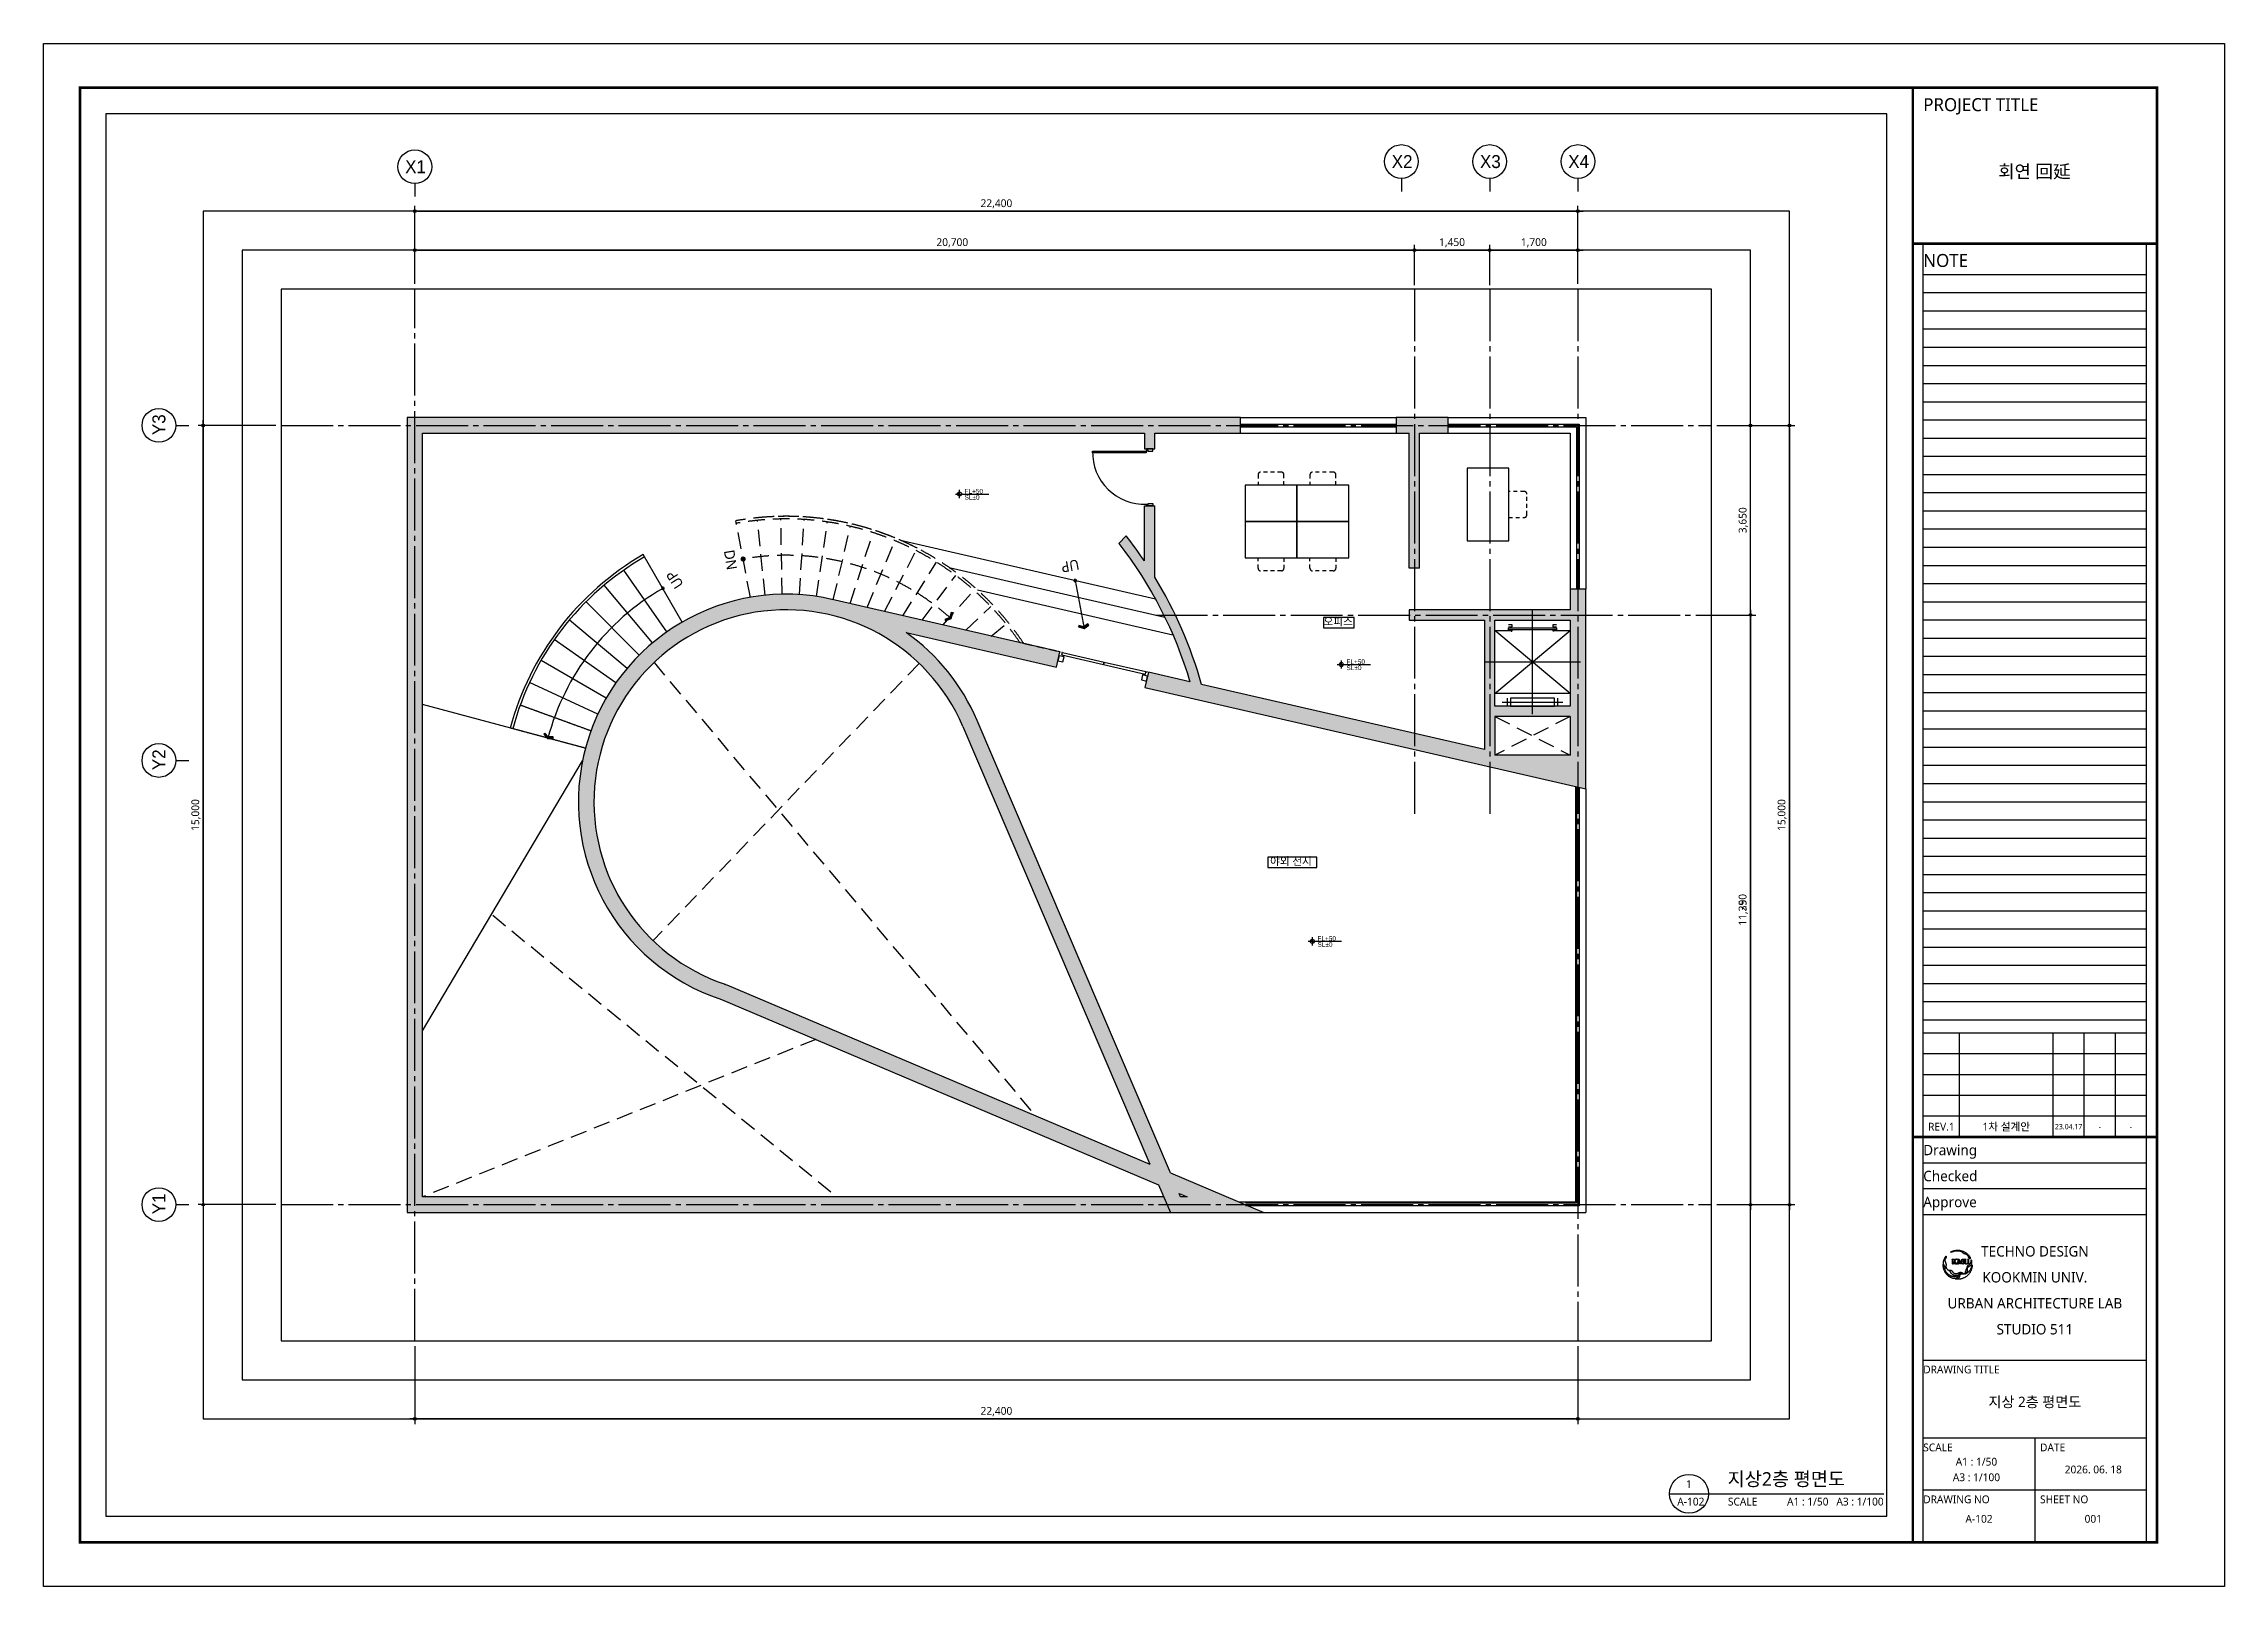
# Model space of a CAD drawing. Header units: millimetres. Extents: x 2135 to 254135, y 1035 to 90135.
# Drawn here: x 44135 to 86135, y 60435 to 90135 of the extents above; entities that cross this region are included whole.
import ezdxf
from ezdxf.enums import TextEntityAlignment as Align

# ---------------------------------------------------------------- set-up
doc = ezdxf.new("R2010")
doc.units = ezdxf.units.MM
for name, pattern in [('CEN3', [26, 20, -2, 2, -2]), ('CENTER2', [28.575, 19.05, -3.175, 3.175, -3.175]), ('HIDDEN2', [4.7625, 3.175, -1.5875]), ('IMPORT-DASHED2 _10_', [3.25, 2, -1.25]), ('JIS_02_0.7', [1.35, 0.75, -0.6])]:
    doc.linetypes.add(name, pattern=pattern)
doc.layers.get('Defpoints').update_dxf_attribs({"color": 157})
for name, color, linetype in [('A-01-CNTL', 1, 'CENTER2'), ('A-01-OPEN', 1, 'HIDDEN2'), ('A-02-ELEV', 2, 'Continuous'), ('A-02-WALL', 2, 'Continuous'), ('A-03-TEXT', 3, 'Continuous'), ('A-05-ELEV', 5, 'Continuous'), ('A-07-DIM', 7, 'Continuous'), ('A-07-SYM', 7, 'Continuous'), ('A-08-FIXD', 8, 'Continuous'), ('A-08-FURL', 8, 'JIS_02_0.7'), ('A-08-HIDD', 252, 'HIDDEN2'), ('A-251-HACH', 253, 'Continuous'), ('A-DOOR(허가심의OFF)', 4, 'Continuous'), ('A-TEXT-NOTE', 7, 'Continuous'), ('A-TXT1', 3, 'Continuous'), ('DIM_TED.A', 7, 'Continuous'), ('Dor', 4, 'Continuous'), ('ETC', 8, 'Continuous'), ('form_TED.A', 40, 'Continuous'), ('HAT_TED.A', 9, 'Continuous'), ('HRAL', 9, 'Continuous'), ('shadow', 251, 'HIDDEN2'), ('STRS', 4, 'Continuous'), ('TEXT1_TED.A', 2, 'Continuous'), ('TEXT2_TED.A', 3, 'Continuous'), ('TITLE_TED.A', 6, 'Continuous'), ('WA2(가벽)_TED.A', 7, 'Continuous'), ('입면선', 4, 'Continuous'), ('현황레벨P', 7, 'Continuous')]:
    doc.layers.add(name, color=color, linetype=linetype)
doc.styles.add('TEXT', font='malgun.ttf')
doc.styles.add('돋움', font='')
doc.styles.add('맑은고딕', font='malgun.ttf')
doc.styles.get('돋움').set_extended_font_data('Dotum')
doc.dimstyles.new('HR-100', dxfattribs={"dimscale": 120, "dimtxt": 3, "dimasz": 1, "dimexe": 2, "dimexo": 2, "dimgap": 1, "dimtad": 1, "dimdec": 0, "dimdsep": 46, "dimlunit": 6, "dimtxsty": '맑은고딕', "dimblk": 'DIMDOT', "dimcen": 2.5, "dimdle": 1.5, "dimclrd": 7, "dimclrt": 3, "dimadec": 0, "dimazin": 0, "dimtfac": 1, "dimtdec": 0, "dimtix": 1, "dimtmove": 2, "dimatfit": 3, "dimfxl": 1, "dimtvp": 1, "dimtolj": 1, "dimtzin": 0, "dimlwd": -1, "dimarcsym": 0})

msp = doc.modelspace()

# ---------------------------------------------------------------- texts
at = {"layer": 'A-03-TEXT', "ltscale": 50, "style": '돋움'}
for s, p in [('X1', (51298.2, 87765.4)), ('X2', (70298.2, 87865.4, 0)), ('X3', (71998.2, 87865.4, 0)), ('X4', (73698.2, 87865.4, 0))]:
    msp.add_text(s, height=250, dxfattribs=at).set_placement(p, align=Align.MIDDLE_CENTER)
for s, p in [('Y3', (46354.6, 82798.9)), ('Y2', (46354.6, 76348.9)), ('Y1', (46354.6, 67798.9))]:
    msp.add_text(s, height=250, rotation=90, dxfattribs=at).set_placement(p, align=Align.MIDDLE_CENTER)
at = {"layer": 'A-03-TEXT', "ltscale": 50, "char_height": 150, "attachment_point": 1, "style": 'TEXT'}
for s, width, insert in [('\\pxt63;오피스', 1249.748, (68784.5, 79082.2)), ('\\pxt63;야외 전시', 3095.302, (67755.8, 74469.2))]:
    msp.add_mtext_dynamic_manual_height_columns(s, width=width, gutter_width=12.5, heights=[0], dxfattribs=dict(at, insert=insert))
at = {"layer": 'A-08-HIDD', "ltscale": 100, "style": 'TEXT'}
msp.add_text('DN', height=200, rotation=279.30585, dxfattribs=at).set_placement((57365.9, 80197.4), align=Align.MIDDLE_CENTER)
at = {"layer": 'A-TXT1', "ltscale": 50, "style": '돋움'}
for s, p in [('FL+50', (61871.1, 81517.5)), ('SL±0', (61871.1, 81401.4)), ('SL±0', (69226.8, 78119.5)), ('FL+50', (69226.8, 78235.6)), ('SL±0', (68668.4, 72792.2)), ('FL+50', (68668.4, 72908.2))]:
    msp.add_text(s, height=90, dxfattribs=at).set_placement(p, align=Align.MIDDLE_LEFT)
at = {"layer": 'A-TXT1', "style": 'TEXT'}
for rotation, p in [(122.84853, (56290.4, 79816.2)), (190.36297, (63905, 80079.7))]:
    msp.add_text('UP', height=200, rotation=rotation, dxfattribs=at).set_placement(p, align=Align.MIDDLE_CENTER)
at = {"layer": 'TEXT1_TED.A', "style": '맑은고딕'}
for s, height, p in [('회연 回延', 250, (82477.2, 87674)), ('URBAN ARCHITECTURE LAB', 200, (82484.6, 65885.4)), ('STUDIO 511', 200, (82484.6, 65385.4)), ('지상 2층 평면도', 200, (82484.6, 63985.4)), ('A3 : 1/100', 150, (81359.6, 62535.4)), ('A1 : 1/50', 150, (81359.6, 62835.4)), ('A-102', 150, (81409.6, 61735.4)), ('001', 150, (83609.6, 61735.4))]:
    msp.add_text(s, height=height, dxfattribs=at).set_placement(p, align=Align.MIDDLE_CENTER)
at = {"layer": 'TEXT1_TED.A', "linetype": 'ByBlock', "style": '맑은고딕'}
msp.add_text('지상2층 평면도', height=262.5, dxfattribs=at).set_placement((77697.7, 62292.1), align=Align.BOTTOM_CENTER)
at = {"layer": 'TEXT2_TED.A', "style": '맑은고딕'}
msp.add_text('1', height=150, dxfattribs=at).set_placement((75822.7, 62404.6), align=Align.MIDDLE_CENTER)
msp.add_text('A-102', height=150, dxfattribs=at).set_placement((75597.7, 62067.1), align=Align.MIDDLE_LEFT)
msp.add_text('SCALE', height=150, dxfattribs=at).set_placement((76572.7, 61992.1))
msp.add_text('A1 : 1/50   A3 : 1/100', height=150, dxfattribs=at).set_placement((79572.7, 61992.1), align=Align.RIGHT)

# ---------------------------------------------------------------- blocks, each defined once
blk = doc.blocks.new('Arrow')
h = blk.add_hatch(color=256)
h.dxf.hatch_style = 1
h.paths.add_polyline_path([(-0.34, -0.16), (-0.3, -0.25), (0, -0.11), (0.3, -0.25), (0.34, -0.16), (0, 0)])
blk.add_lwpolyline([(-0.34, -0.16), (-0.3, -0.25), (0, -0.11), (0.3, -0.25), (0.34, -0.16), (0, 0)], close=True)
blk = doc.blocks.new('DOOR')
at = {"layer": 'A-01-CNTL', "linetype": 'ByBlock', "ltscale": 100}
blk.add_arc((281404, 34516), 997, 201.4439, 295.2442, dxfattribs=at)
at = {"layer": 'A-DOOR(허가심의OFF)', "ltscale": 100}
blk.add_lwpolyline([(281426, 34551), (281438, 34521), (280489, 34121), (280476, 34152)], close=True, dxfattribs=at)
for points in [[(281416, 34596), (281429, 34564), (281462, 34578), (281466, 34569), (281544, 34602), (281526, 34643), (281416, 34596)], [(281842, 33583), (281829, 33615), (281862, 33629), (281858, 33638), (281936, 33671), (281953, 33629), (281842, 33583)]]:
    blk.add_lwpolyline(points, dxfattribs=at)
at = {"layer": 'Dor'}
for points in [[(281426, 34559), (281423, 34558), (281437, 34525), (281440, 34526)], [(281425, 34562), (281426, 34559), (281459, 34573), (281458, 34576)]]:
    blk.add_lwpolyline(points, close=True, dxfattribs=at)
blk = doc.blocks.new('1400X1030_8_P1')
at = {"color": 0, "linetype": 'Continuous'}
for p, q in [((725, 1265), (-725, 53)), ((-725, 1265), (725, 53)), ((585, 1430), (-585, 1430)), ((-485, 1505), (-485, 1355)), ((485, 1355), (485, 1505))]:
    blk.add_line(p, q, dxfattribs=at)
for points in [[(-410, 65), (-400, 65), (-400, 53), (-725, 53), (-725, 1265), (725, 1265), (725, 53), (400, 53), (400, 65), (410, 65), (400, 65)], [(0, 1665), (0, 659), (0, -347)], [(-925, 659), (0, 659), (925, 659)]]:
    blk.add_lwpolyline(points, dxfattribs=at)
for points in [[(-425, 1505), (-425, 1355), (425, 1355), (425, 1505)], [(-460, 40), (460, 40), (460, 0), (-460, 0)]]:
    blk.add_lwpolyline(points, close=True, dxfattribs=at)
for points in [[(-465, -15), (-405, -15, -0.414214), (-400, -20), (-400, -60, -0.414214), (-405, -65), (-465, -65)], [(465, -65), (405, -65, -0.414214), (400, -60), (400, -20, -0.414214), (405, -15), (465, -15)]]:
    blk.add_lwpolyline(points, format="xyb", dxfattribs=at)
blk = doc.blocks.new('BLOCK')
at = {"layer": 'HAT_TED.A', "color": 251}
for p, q in [((423948.3, -454314.5), (423948.3, -454313)), ((423948.3, -454313), (423948.8, -454315.3)), ((423948.5, -454316), (423948.3, -454314.5)), ((423948.5, -454310.6), (423948.6, -454310.5)), ((423948.5, -454310.7), (423948.5, -454310.6)), ((423948.5, -454310.8), (423948.5, -454310.7)), ((423948.5, -454310.9), (423948.5, -454310.8)), ((423948.5, -454311), (423948.5, -454310.9)), ((423948.5, -454311.2), (423948.5, -454311)), ((423948.5, -454311.3), (423948.5, -454311.2)), ((423948.5, -454311.4), (423948.5, -454311.3)), ((423948.5, -454311.5), (423948.5, -454311.4)), ((423948.5, -454311.6), (423948.5, -454311.5)), ((423948.5, -454311.7), (423948.5, -454311.6)), ((423948.5, -454311.9), (423948.5, -454311.7)), ((423948.5, -454312), (423948.5, -454311.9)), ((423948.6, -454312.3), (423948.5, -454312)), ((423948.6, -454316.5), (423948.5, -454316)), ((423948.6, -454310.2), (423948.7, -454310.1)), ((423948.6, -454310.4), (423948.6, -454310.2)), ((423948.6, -454310.5), (423948.6, -454310.4)), ((423948.7, -454312.7), (423948.6, -454312.3)), ((423948.7, -454316.9), (423948.6, -454316.5)), ((423948.7, -454310.1), (423948.8, -454309.7)), ((423948.8, -454313.1), (423948.7, -454312.7)), ((423948.8, -454317.4), (423948.7, -454316.9)), ((423948.8, -454309.7), (423948.9, -454309.3)), ((423949, -454313.4), (423948.8, -454313.1)), ((423948.8, -454315.3), (423948.9, -454315.8)), ((423948.9, -454309.3), (423949, -454308.9)), ((423948.9, -454315.8), (423949, -454316.2)), ((423949, -454308.9), (423949.2, -454308.5)), ((423949.1, -454313.8), (423949, -454313.4)), ((423949, -454316.2), (423949.2, -454316.7)), ((423949.3, -454314.1), (423949.1, -454313.8)), ((423949.2, -454308.5), (423949.3, -454308.1)), ((423949.2, -454316.7), (423949.4, -454317.1)), ((423949.3, -454308.1), (423949.5, -454307.7)), ((423949.4, -454314.5), (423949.3, -454314.1)), ((423949.6, -454314.8), (423949.4, -454314.5)), ((423949.5, -454307.7), (423949.7, -454307.3)), ((423949.8, -454315.2), (423949.6, -454314.8)), ((423949.7, -454307.3), (423949.9, -454306.9)), ((423950, -454315.5), (423949.8, -454315.2)), ((423949.9, -454306.9), (423950.1, -454306.5)), ((423950, -454308.6), (423949.9, -454308.7)), ((423949.9, -454308.7), (423949.9, -454308.9)), ((423949.9, -454308.9), (423949.9, -454309)), ((423949.9, -454309), (423949.9, -454309.1)), ((423949.9, -454309.1), (423949.9, -454309.2)), ((423949.9, -454309.2), (423949.9, -454309.3)), ((423949.9, -454309.3), (423949.9, -454309.4)), ((423949.9, -454309.4), (423949.9, -454309.5)), ((423949.9, -454309.5), (423949.9, -454309.6)), ((423949.9, -454309.6), (423950, -454309.7)), ((423950.1, -454308.2), (423950, -454308.3)), ((423950, -454308.3), (423950, -454308.4)), ((423950, -454308.4), (423950, -454308.5)), ((423950, -454308.5), (423950, -454308.6)), ((423950, -454309.7), (423950, -454309.8)), ((423950, -454309.8), (423950, -454309.9)), ((423950, -454309.9), (423950, -454310)), ((423950, -454310), (423950.1, -454310.1)), ((423950.2, -454315.8), (423950, -454315.5)), ((423950.1, -454306.5), (423950.3, -454306.1)), ((423950.2, -454307.9), (423950.1, -454308)), ((423950.1, -454308), (423950.1, -454308.1)), ((423950.1, -454308.1), (423950.1, -454308.2)), ((423950.1, -454310.1), (423950.1, -454310.2)), ((423950.1, -454310.2), (423950.1, -454310.3)), ((423950.1, -454310.3), (423950.8, -454312.3)), ((423950.3, -454307.8), (423950.2, -454307.9)), ((423950.2, -454307.9), (423950.2, -454307.9)), ((423950.5, -454316.1), (423950.2, -454315.8)), ((423950.3, -454306.1), (423950.5, -454305.8)), ((423950.4, -454307.6), (423950.3, -454307.7)), ((423950.3, -454307.7), (423950.3, -454307.8)), ((423950.5, -454307.4), (423950.4, -454307.5)), ((423950.4, -454307.5), (423950.4, -454307.6)), ((423950.5, -454305.8), (423950.8, -454305.4)), ((423950.6, -454307.2), (423950.5, -454307.3)), ((423950.5, -454307.3), (423950.5, -454307.4)), ((423950.7, -454316.4), (423950.5, -454316.1)), ((423950.7, -454307.2), (423950.6, -454307.2)), ((423950.8, -454307), (423950.7, -454307.1)), ((423950.7, -454307.1), (423950.7, -454307.1)), ((423950.7, -454307.1), (423950.7, -454307.2)), ((423950.9, -454316.7), (423950.7, -454316.4)), ((423950.8, -454305.4), (423950.9, -454305.2)), ((423950.9, -454306.8), (423950.8, -454306.9)), ((423950.8, -454306.9), (423950.8, -454306.9)), ((423950.8, -454306.9), (423950.8, -454307)), ((423950.8, -454312.3), (423950.9, -454312.4)), ((423950.9, -454314.8), (423950.8, -454315)), ((423950.8, -454315), (423950.8, -454315.1)), ((423950.8, -454315.1), (423950.9, -454315.2)), ((423950.9, -454305.2), (423951, -454305.3)), ((423951, -454306.6), (423950.9, -454306.7)), ((423950.9, -454306.7), (423950.9, -454306.8)), ((423950.9, -454306.8), (423950.9, -454306.8)), ((423950.9, -454312.4), (423950.9, -454312.5)), ((423950.9, -454312.5), (423950.9, -454312.6)), ((423950.9, -454312.6), (423950.9, -454312.7)), ((423950.9, -454312.7), (423951, -454312.9)), ((423951, -454314.2), (423950.9, -454314.3)), ((423950.9, -454314.3), (423950.9, -454314.4)), ((423950.9, -454314.4), (423950.9, -454314.5)), ((423950.9, -454314.5), (423950.9, -454314.6)), ((423950.9, -454314.6), (423950.9, -454314.7)), ((423950.9, -454314.7), (423950.9, -454314.8)), ((423950.9, -454315.2), (423950.9, -454315.3)), ((423950.9, -454315.3), (423950.9, -454315.4)), ((423950.9, -454315.4), (423950.9, -454315.5)), ((423950.9, -454315.5), (423950.9, -454315.6)), ((423950.9, -454315.6), (423950.9, -454315.7)), ((423950.9, -454315.7), (423951, -454315.8)), ((423951.6, -454317.4), (423950.9, -454316.7)), ((423951, -454305.3), (423951, -454305.3)), ((423951, -454305.3), (423951, -454305.4)), ((423951, -454305.4), (423951, -454305.5)), ((423951, -454305.5), (423951, -454305.5)), ((423951, -454305.5), (423951, -454305.6)), ((423951, -454305.6), (423951.1, -454305.7)), ((423951.1, -454306.3), (423951, -454306.4)), ((423951, -454306.4), (423951, -454306.4)), ((423951, -454306.4), (423951, -454306.5)), ((423951, -454306.5), (423951, -454306.6)), ((423951, -454306.6), (423951, -454306.6)), ((423951, -454312.9), (423951, -454313)), ((423951, -454313), (423951, -454313.1)), ((423951, -454313.1), (423951, -454313.2)), ((423951, -454313.2), (423951, -454313.3)), ((423951, -454313.3), (423951, -454313.5)), ((423951, -454313.5), (423951, -454313.6)), ((423951, -454313.6), (423951, -454313.7)), ((423951, -454313.7), (423951, -454313.8)), ((423951, -454313.8), (423951, -454313.9)), ((423951, -454313.9), (423951, -454314.1)), ((423951, -454314.1), (423951, -454314.2)), ((423951, -454315.8), (423951, -454315.9)), ((423951, -454315.9), (423951, -454316.1)), ((423951, -454316.1), (423951.1, -454316.2)), ((423951.1, -454305.7), (423951.1, -454305.7)), ((423951.1, -454305.7), (423951.1, -454305.8)), ((423951.1, -454305.8), (423951.1, -454305.9)), ((423951.1, -454305.9), (423951.1, -454305.9)), ((423951.1, -454305.9), (423951.1, -454306)), ((423951.1, -454306), (423951.1, -454306.1)), ((423951.1, -454306.1), (423951.1, -454306.1)), ((423951.1, -454306.1), (423951.1, -454306.2)), ((423951.1, -454306.2), (423951.1, -454306.3)), ((423951.1, -454306.3), (423951.1, -454306.3)), ((423951.1, -454316.2), (423951.1, -454316.3)), ((423951.1, -454316.3), (423951.1, -454316.4)), ((423951.1, -454316.4), (423951.2, -454316.5)), ((423951.2, -454316.5), (423951.2, -454316.6)), ((423951.2, -454316.6), (423951.3, -454316.7)), ((423951.3, -454316.7), (423951.3, -454316.8)), ((423951.3, -454316.8), (423951.6, -454317.4)), ((423955.4, -454301.3), (423955.8, -454301.1)), ((423956.5, -454301.3), (423955.4, -454301.3)), ((423955.8, -454301.1), (423956.2, -454300.9)), ((423956.2, -454300.9), (423956.6, -454300.7)), ((423956.6, -454301.3), (423956.5, -454301.3)), ((423956.6, -454300.7), (423957, -454300.5)), ((423956.8, -454301.2), (423956.6, -454301.3)), ((423957, -454308.3), (423956.7, -454308.2)), ((423956.7, -454308.2), (423956.7, -454308.2)), ((423956.7, -454308.2), (423956.7, -454308.2)), ((423956.7, -454308.2), (423956.7, -454308.2)), ((423956.7, -454308.2), (423956.7, -454308.2)), ((423956.7, -454308.2), (423956.7, -454308.2)), ((423956.7, -454308.2), (423956.7, -454308.2)), ((423956.7, -454308.2), (423956.7, -454308.2)), ((423956.7, -454308.2), (423956.7, -454308.2)), ((423956.7, -454308.2), (423956.8, -454308.2)), ((423957, -454301.2), (423956.8, -454301.2)), ((423956.8, -454308.1), (423958.2, -454308.1)), ((423956.8, -454308.2), (423956.8, -454308.1)), ((423956.8, -454308.1), (423956.8, -454308.1)), ((423956.8, -454308.1), (423956.8, -454308.1)), ((423956.8, -454308.1), (423956.8, -454308.1)), ((423956.8, -454308.1), (423956.8, -454308.1)), ((423956.8, -454308.1), (423956.8, -454308.1)), ((423956.8, -454308.1), (423956.8, -454308.1)), ((423956.8, -454308.1), (423956.8, -454308.1)), ((423956.8, -454308.1), (423956.8, -454308.1)), ((423956.8, -454308.1), (423956.8, -454308.1)), ((423956.8, -454308.1), (423956.8, -454308.1)), ((423956.8, -454308.1), (423956.8, -454308.1)), ((423956.8, -454308.1), (423956.8, -454308.1)), ((423956.8, -454308.1), (423956.8, -454308.1)), ((423956.8, -454308.1), (423956.8, -454308.1)), ((423956.8, -454308.1), (423956.8, -454308.1)), ((423956.8, -454308.1), (423956.8, -454308.1)), ((423956.8, -454308.1), (423956.8, -454308.1)), ((423956.8, -454308.1), (423956.8, -454308.1)), ((423956.8, -454308.1), (423956.8, -454308.1)), ((423956.8, -454308.1), (423956.8, -454308.1)), ((423956.8, -454308.1), (423956.8, -454308.1)), ((423956.8, -454308.1), (423956.8, -454308.1)), ((423956.8, -454308.1), (423956.8, -454308.1)), ((423956.8, -454308.2), (423956.8, -454308.2)), ((423956.8, -454308.2), (423956.8, -454308.2)), ((423956.8, -454308.2), (423956.8, -454308.2)), ((423956.8, -454308.2), (423956.8, -454308.2)), ((423956.8, -454308.2), (423956.8, -454308.2)), ((423956.8, -454308.2), (423956.8, -454308.2)), ((423956.8, -454308.2), (423956.8, -454308.2)), ((423956.8, -454308.2), (423956.8, -454308.2)), ((423956.8, -454308.2), (423956.8, -454308.2)), ((423956.8, -454308.2), (423956.8, -454308.2)), ((423956.8, -454308.2), (423956.8, -454308.2)), ((423956.8, -454308.2), (423956.8, -454308.2)), ((423956.8, -454308.2), (423956.8, -454308.2)), ((423956.8, -454308.2), (423956.8, -454308.2)), ((423956.8, -454308.2), (423956.8, -454308.2)), ((423956.8, -454308.2), (423956.8, -454308.2)), ((423956.8, -454308.2), (423956.8, -454308.2)), ((423956.8, -454308.2), (423956.8, -454308.2)), ((423956.8, -454308.2), (423956.8, -454308.2)), ((423956.8, -454308.2), (423956.8, -454308.2)), ((423956.8, -454308.2), (423956.8, -454308.2)), ((423956.8, -454308.2), (423956.8, -454308.2)), ((423956.8, -454308.2), (423956.8, -454308.2)), ((423956.8, -454312.5), (423957, -454312.4)), ((423956.8, -454312.6), (423956.8, -454312.5)), ((423958.8, -454312.6), (423956.8, -454312.6)), ((423957, -454300.5), (423957.5, -454300.3)), ((423957.2, -454301.2), (423957, -454301.2)), ((423957.1, -454308.3), (423957, -454308.3)), ((423957, -454308.3), (423957, -454308.3)), ((423957, -454308.3), (423957, -454308.3)), ((423957, -454308.3), (423957, -454308.3)), ((423957, -454308.3), (423957, -454308.3)), ((423957, -454312.4), (423957, -454312.4)), ((423957, -454312.4), (423957, -454312.4)), ((423957, -454312.4), (423957, -454312.4)), ((423957, -454312.4), (423957, -454312.4)), ((423957, -454312.4), (423957, -454312.4)), ((423957, -454312.4), (423957.1, -454312.4)), ((423957.2, -454308.3), (423957.1, -454308.3)), ((423957.1, -454308.3), (423957.1, -454308.3)), ((423957.1, -454308.3), (423957.1, -454308.3)), ((423957.1, -454308.3), (423957.1, -454308.3)), ((423957.1, -454308.3), (423957.1, -454308.3)), ((423957.1, -454308.3), (423957.1, -454308.3)), ((423957.1, -454308.3), (423957.1, -454308.3)), ((423957.1, -454308.3), (423957.1, -454308.3)), ((423957.1, -454308.3), (423957.1, -454308.3)), ((423957.1, -454308.3), (423957.1, -454308.3)), ((423957.1, -454312.4), (423957.1, -454312.4)), ((423957.1, -454312.4), (423957.1, -454312.4)), ((423957.1, -454312.4), (423957.1, -454312.4)), ((423957.1, -454312.4), (423957.1, -454312.4)), ((423957.1, -454312.4), (423957.1, -454312.4)), ((423957.1, -454312.4), (423957.1, -454312.4)), ((423957.1, -454312.4), (423957.1, -454312.4)), ((423957.1, -454312.4), (423957.1, -454312.4)), ((423957.1, -454312.4), (423957.2, -454312.4)), ((423957.3, -454301.1), (423957.2, -454301.2)), ((423957.2, -454308.4), (423957.2, -454308.4)), ((423957.2, -454308.4), (423957.2, -454308.3)), ((423957.2, -454308.3), (423957.2, -454308.3)), ((423957.2, -454308.3), (423957.2, -454308.3)), ((423957.2, -454308.3), (423957.2, -454308.3)), ((423957.2, -454308.3), (423957.2, -454308.3)), ((423957.3, -454308.4), (423957.2, -454308.4)), ((423957.2, -454308.4), (423957.2, -454308.4)), ((423957.2, -454308.4), (423957.2, -454308.4)), ((423957.2, -454308.4), (423957.2, -454308.4)), ((423957.2, -454308.4), (423957.2, -454308.4)), ((423957.2, -454312.4), (423957.2, -454312.3)), ((423957.2, -454312.3), (423957.2, -454312.3)), ((423957.2, -454312.3), (423957.2, -454312.3)), ((423957.2, -454312.3), (423957.2, -454312.3)), ((423957.2, -454312.3), (423957.2, -454312.3)), ((423957.2, -454312.3), (423957.2, -454312.3)), ((423957.2, -454312.3), (423957.3, -454312.3)), ((423957.2, -454312.4), (423957.2, -454312.4)), ((423957.2, -454312.4), (423957.2, -454312.4)), ((423957.2, -454312.4), (423957.2, -454312.4)), ((423957.2, -454312.4), (423957.2, -454312.4)), ((423957.2, -454312.4), (423957.2, -454312.4)), ((423957.5, -454301.1), (423957.3, -454301.1)), ((423957.3, -454308.5), (423957.3, -454308.4)), ((423957.3, -454308.4), (423957.3, -454308.4)), ((423957.3, -454308.4), (423957.3, -454308.4)), ((423957.3, -454308.4), (423957.3, -454308.4)), ((423957.3, -454308.4), (423957.3, -454308.4)), ((423957.3, -454308.6), (423957.3, -454308.5)), ((423957.3, -454308.5), (423957.3, -454308.5)), ((423957.3, -454308.5), (423957.3, -454308.5)), ((423957.3, -454308.5), (423957.3, -454308.5)), ((423957.3, -454308.5), (423957.3, -454308.5)), ((423957.3, -454308.5), (423957.3, -454308.5)), ((423957.3, -454308.5), (423957.3, -454308.5)), ((423957.3, -454308.5), (423957.3, -454308.5)), ((423957.3, -454308.5), (423957.3, -454308.5)), ((423957.3, -454312.1), (423957.3, -454308.6)), ((423957.3, -454308.6), (423957.3, -454308.6)), ((423957.3, -454308.6), (423957.3, -454308.6)), ((423957.3, -454308.6), (423957.3, -454308.6)), ((423957.3, -454308.6), (423957.3, -454308.6)), ((423957.3, -454308.6), (423957.3, -454308.6)), ((423957.3, -454308.6), (423957.3, -454308.6)), ((423957.3, -454308.6), (423957.3, -454308.6)), ((423957.3, -454308.6), (423957.3, -454308.6)), ((423957.3, -454312.2), (423957.3, -454312.1)), ((423957.3, -454312.1), (423957.3, -454312.1)), ((423957.3, -454312.1), (423957.3, -454312.1)), ((423957.3, -454312.1), (423957.3, -454312.1)), ((423957.3, -454312.1), (423957.3, -454312.1)), ((423957.3, -454312.1), (423957.3, -454312.1)), ((423957.3, -454312.1), (423957.3, -454312.1)), ((423957.3, -454312.1), (423957.3, -454312.1)), ((423957.3, -454312.3), (423957.3, -454312.2)), ((423957.3, -454312.2), (423957.3, -454312.2)), ((423957.3, -454312.2), (423957.3, -454312.2)), ((423957.3, -454312.2), (423957.3, -454312.2)), ((423957.3, -454312.2), (423957.3, -454312.2)), ((423957.3, -454312.2), (423957.3, -454312.2)), ((423957.3, -454312.2), (423957.3, -454312.2)), ((423957.3, -454312.2), (423957.3, -454312.2)), ((423957.3, -454312.2), (423957.3, -454312.2)), ((423957.3, -454312.2), (423957.3, -454312.2)), ((423957.3, -454312.3), (423957.3, -454312.3)), ((423957.3, -454312.3), (423957.3, -454312.3)), ((423957.3, -454312.3), (423957.3, -454312.3)), ((423957.3, -454312.3), (423957.3, -454312.3)), ((423957.3, -454312.3), (423957.3, -454312.3)), ((423957.5, -454300.3), (423957.9, -454300.2)), ((423957.7, -454301), (423957.5, -454301.1)), ((423957.9, -454301), (423957.7, -454301)), ((423957.9, -454300.2), (423958.3, -454300)), ((423958, -454300.9), (423957.9, -454301)), ((423958.1, -454300.8), (423958, -454300.9)), ((423958.2, -454300.8), (423958.1, -454300.8)), ((423958.3, -454300.7), (423958.2, -454300.8)), ((423958.2, -454308.1), (423958.7, -454308.1)), ((423958.7, -454311), (423958.2, -454310.5)), ((423958.2, -454310.5), (423958.2, -454312.2)), ((423958.2, -454312.2), (423958.3, -454312.2)), ((423958.3, -454300), (423958.8, -454299.9)), ((423958.4, -454300.7), (423958.3, -454300.7)), ((423958.4, -454308.5), (423958.3, -454308.5)), ((423958.3, -454308.5), (423958.3, -454308.5)), ((423958.3, -454308.5), (423958.3, -454308.5)), ((423958.3, -454308.5), (423958.3, -454308.5)), ((423958.3, -454308.5), (423958.3, -454308.5)), ((423958.3, -454308.5), (423958.3, -454308.5)), ((423958.3, -454308.5), (423958.3, -454308.6)), ((423958.3, -454308.6), (423958.3, -454308.6)), ((423958.3, -454308.6), (423958.3, -454308.6)), ((423958.3, -454308.6), (423958.3, -454308.6)), ((423958.3, -454308.6), (423958.3, -454308.6)), ((423958.3, -454308.6), (423958.3, -454308.6)), ((423958.3, -454308.6), (423958.3, -454308.6)), ((423958.3, -454308.6), (423958.3, -454308.7)), ((423958.3, -454308.7), (423958.3, -454308.7)), ((423958.3, -454308.7), (423958.3, -454308.7)), ((423958.3, -454308.7), (423958.3, -454308.7)), ((423958.3, -454308.7), (423958.3, -454308.7)), ((423958.3, -454308.7), (423958.3, -454308.7)), ((423958.3, -454308.7), (423958.3, -454308.8)), ((423958.3, -454308.8), (423958.3, -454308.8)), ((423958.3, -454308.8), (423958.3, -454308.8)), ((423958.3, -454308.8), (423958.3, -454308.8)), ((423958.3, -454308.8), (423958.3, -454308.8)), ((423958.3, -454308.8), (423958.3, -454308.8)), ((423958.3, -454308.8), (423958.3, -454308.8)), ((423958.3, -454308.8), (423958.3, -454308.9)), ((423958.3, -454308.9), (423958.3, -454308.9)), ((423958.3, -454308.9), (423958.3, -454308.9)), ((423958.3, -454308.9), (423958.3, -454309.2)), ((423958.3, -454309.2), (423958.3, -454309.6)), ((423958.3, -454309.6), (423958.4, -454309.9)), ((423958.3, -454312.2), (423958.3, -454312.2)), ((423958.3, -454312.2), (423958.3, -454312.3)), ((423958.3, -454312.3), (423958.3, -454312.3)), ((423958.3, -454312.3), (423958.3, -454312.3)), ((423958.3, -454312.3), (423958.3, -454312.3)), ((423958.3, -454312.3), (423958.3, -454312.3)), ((423958.3, -454312.3), (423958.3, -454312.3)), ((423958.3, -454312.3), (423958.4, -454312.3)), ((423958.6, -454300.6), (423958.4, -454300.7)), ((423958.5, -454308.4), (423958.4, -454308.4)), ((423958.4, -454308.4), (423958.4, -454308.4)), ((423958.4, -454308.4), (423958.4, -454308.4)), ((423958.4, -454308.4), (423958.4, -454308.4)), ((423958.4, -454308.4), (423958.4, -454308.4)), ((423958.4, -454308.4), (423958.4, -454308.4)), ((423958.4, -454308.4), (423958.4, -454308.4)), ((423958.4, -454308.4), (423958.4, -454308.4)), ((423958.4, -454308.4), (423958.4, -454308.5)), ((423958.4, -454310.3), (423960.1, -454308.4)), ((423958.4, -454308.5), (423958.4, -454308.5)), ((423958.4, -454309.9), (423958.4, -454310.3)), ((423958.4, -454312.3), (423958.4, -454312.3)), ((423958.4, -454312.3), (423958.4, -454312.4)), ((423958.4, -454312.4), (423958.4, -454312.4)), ((423958.4, -454312.4), (423958.4, -454312.4)), ((423958.4, -454312.4), (423958.4, -454312.4)), ((423958.4, -454312.4), (423958.5, -454312.4)), ((423958.6, -454308.3), (423958.5, -454308.3)), ((423958.5, -454308.3), (423958.5, -454308.3)), ((423958.5, -454308.3), (423958.5, -454308.3)), ((423958.5, -454308.3), (423958.5, -454308.3)), ((423958.5, -454308.3), (423958.5, -454308.4)), ((423958.5, -454308.4), (423958.5, -454308.4)), ((423958.5, -454308.4), (423958.5, -454308.4)), ((423958.5, -454312.4), (423958.5, -454312.4)), ((423958.5, -454312.4), (423958.5, -454312.4)), ((423958.5, -454312.4), (423958.5, -454312.4)), ((423958.5, -454312.4), (423958.5, -454312.4)), ((423958.5, -454312.4), (423958.5, -454312.4)), ((423958.5, -454312.4), (423958.6, -454312.4)), ((423958.7, -454300.6), (423958.6, -454300.6)), ((423958.7, -454308.3), (423958.6, -454308.3)), ((423958.6, -454308.3), (423958.6, -454308.3)), ((423958.6, -454308.3), (423958.6, -454308.3)), ((423958.6, -454308.3), (423958.6, -454308.3)), ((423958.6, -454308.3), (423958.6, -454308.3)), ((423958.6, -454308.3), (423958.6, -454308.3)), ((423958.6, -454308.3), (423958.6, -454308.3)), ((423958.6, -454312.4), (423958.8, -454312.5)), ((423958.8, -454300.5), (423958.7, -454300.6)), ((423958.7, -454308.1), (423958.9, -454308.2)), ((423958.9, -454308.2), (423958.7, -454308.3)), ((423958.7, -454308.3), (423958.7, -454308.3)), ((423958.7, -454308.3), (423958.7, -454308.3)), ((423958.7, -454308.3), (423958.7, -454308.3)), ((423958.7, -454308.3), (423958.7, -454308.3)), ((423958.7, -454308.3), (423958.7, -454308.3)), ((423958.7, -454308.3), (423958.7, -454308.3)), ((423959.1, -454311.5), (423958.7, -454311)), ((423958.8, -454299.9), (423959.2, -454299.8)), ((423958.9, -454300.5), (423958.8, -454300.5)), ((423958.8, -454312.5), (423958.8, -454312.6)), ((423959, -454300.5), (423958.9, -454300.5)), ((423959.1, -454300.4), (423959, -454300.5)), ((423959.1, -454309.9), (423959, -454310)), ((423959, -454310), (423960.8, -454312.2)), ((423959.2, -454300.4), (423959.1, -454300.4)), ((423959.2, -454309.8), (423959.1, -454309.9)), ((423959.5, -454312), (423959.1, -454311.5)), ((423959.2, -454299.8), (423959.7, -454299.7)), ((423959.3, -454300.4), (423959.2, -454300.4)), ((423959.3, -454309.7), (423959.2, -454309.8)), ((423959.2, -454309.8), (423959.2, -454309.8)), ((423959.5, -454300.4), (423959.3, -454300.4)), ((423959.4, -454309.6), (423959.3, -454309.7)), ((423959.6, -454309.4), (423959.4, -454309.6)), ((423959.6, -454300.4), (423959.5, -454300.4)), ((423959.5, -454308.1), (423959.6, -454308)), ((423959.6, -454308.3), (423959.5, -454308.1)), ((423959.8, -454312.5), (423959.5, -454312)), ((423959.7, -454300.4), (423959.6, -454300.4)), ((423959.6, -454308), (423961.2, -454308.1)), ((423960.1, -454308.4), (423959.6, -454308.3)), ((423959.8, -454309.2), (423959.6, -454309.4)), ((423959.7, -454299.7), (423960.1, -454299.7)), ((423959.8, -454300.4), (423959.7, -454300.4)), ((423959.9, -454300.4), (423959.8, -454300.4)), ((423959.9, -454309), (423959.8, -454309.2)), ((423959.9, -454312.5), (423959.8, -454312.5)), ((423960, -454300.4), (423959.9, -454300.4)), ((423960, -454308.9), (423959.9, -454309)), ((423959.9, -454312.6), (423959.9, -454312.5)), ((423959.9, -454312.5), (423959.9, -454312.5)), ((423959.9, -454312.5), (423959.9, -454312.5)), ((423959.9, -454312.5), (423959.9, -454312.5)), ((423959.9, -454312.5), (423959.9, -454312.5)), ((423959.9, -454312.5), (423959.9, -454312.5)), ((423959.9, -454312.5), (423959.9, -454312.5)), ((423960, -454312.6), (423959.9, -454312.6)), ((423959.9, -454312.6), (423959.9, -454312.6)), ((423960.2, -454300.4), (423960, -454300.4)), ((423960.1, -454308.8), (423960, -454308.9)), ((423960.1, -454312.6), (423960, -454312.6)), ((423960, -454312.6), (423960, -454312.6)), ((423960, -454312.6), (423960, -454312.6)), ((423960, -454312.6), (423960, -454312.6)), ((423960, -454312.6), (423960, -454312.6)), ((423960, -454312.6), (423960, -454312.6)), ((423960, -454312.6), (423960, -454312.6)), ((423960.1, -454299.7), (423960.6, -454299.6)), ((423960.2, -454308.8), (423960.1, -454308.8)), ((423960.1, -454312.7), (423960.1, -454312.6)), ((423961.3, -454312.7), (423960.1, -454312.7)), ((423960.1, -454312.7), (423960.1, -454312.7)), ((423960.3, -454300.4), (423960.2, -454300.4)), ((423960.3, -454308.7), (423960.2, -454308.7)), ((423960.2, -454308.7), (423960.2, -454308.8)), ((423960.4, -454300.4), (423960.3, -454300.4)), ((423960.4, -454308.6), (423960.3, -454308.7)), ((423960.5, -454300.4), (423960.4, -454300.4)), ((423960.5, -454308.5), (423960.4, -454308.5)), ((423960.4, -454308.5), (423960.4, -454308.6)), ((423961, -454300.5), (423960.5, -454300.4)), ((423960.6, -454308.5), (423960.5, -454308.5)), ((423960.5, -454308.5), (423960.5, -454308.5)), ((423960.6, -454299.6), (423961.1, -454299.5)), ((423960.7, -454308.4), (423960.6, -454308.4)), ((423960.6, -454308.4), (423960.6, -454308.4)), ((423960.6, -454308.4), (423960.6, -454308.5)), ((423960.8, -454308.3), (423960.7, -454308.4)), ((423960.7, -454308.4), (423960.7, -454308.4)), ((423960.7, -454308.4), (423960.7, -454308.4)), ((423960.9, -454308.3), (423960.8, -454308.3)), ((423960.8, -454308.3), (423960.8, -454308.3)), ((423960.8, -454312.2), (423960.9, -454312.2)), ((423961, -454308.3), (423960.9, -454308.3)), ((423960.9, -454308.3), (423960.9, -454308.3)), ((423960.9, -454312.2), (423960.9, -454312.3)), ((423960.9, -454312.3), (423961, -454312.3)), ((423964.1, -454300.6), (423961, -454300.5)), ((423961.1, -454308.2), (423961, -454308.2)), ((423961, -454308.2), (423961, -454308.3)), ((423961, -454312.3), (423961, -454312.3)), ((423961, -454312.3), (423961.1, -454312.4)), ((423961.1, -454299.5), (423961.5, -454299.5)), ((423961.2, -454308.2), (423961.1, -454308.2)), ((423961.1, -454308.2), (423961.1, -454308.2)), ((423961.1, -454312.4), (423961.1, -454312.4)), ((423961.1, -454312.4), (423961.2, -454312.4)), ((423961.2, -454308.1), (423961.3, -454308.2)), ((423961.3, -454308.2), (423961.2, -454308.2)), ((423961.2, -454308.2), (423961.2, -454308.2)), ((423961.2, -454308.2), (423961.2, -454308.2)), ((423961.2, -454312.4), (423961.2, -454312.5)), ((423961.2, -454312.5), (423961.4, -454312.5)), ((423961.4, -454312.5), (423961.3, -454312.7)), ((423961.5, -454299.5), (423962, -454299.5)), ((423961.6, -454312.5), (423961.8, -454312.4)), ((423961.6, -454312.6), (423961.6, -454312.5)), ((423963.3, -454312.6), (423961.6, -454312.6)), ((423961.8, -454312.4), (423961.8, -454312.4)), ((423961.8, -454312.4), (423961.8, -454312.4)), ((423961.8, -454312.4), (423961.8, -454312.4)), ((423961.8, -454312.4), (423961.8, -454312.4)), ((423961.8, -454312.4), (423961.9, -454312.4)), ((423961.9, -454312.4), (423961.9, -454312.4)), ((423961.9, -454312.4), (423961.9, -454312.4)), ((423961.9, -454312.4), (423961.9, -454312.4)), ((423961.9, -454312.4), (423961.9, -454312.4)), ((423961.9, -454312.4), (423961.9, -454312.4)), ((423961.9, -454312.4), (423962, -454312.4)), ((423962, -454299.5), (423962.4, -454299.5)), ((423962, -454308.1), (423962.2, -454308)), ((423962.1, -454308.2), (423962, -454308.1)), ((423962, -454312.4), (423962.1, -454312.3)), ((423962, -454312.4), (423962, -454312.4)), ((423962, -454312.4), (423962, -454312.4)), ((423962, -454312.4), (423962, -454312.4)), ((423962, -454312.4), (423962, -454312.4)), ((423962, -454312.4), (423962, -454312.4)), ((423962, -454312.4), (423962, -454312.4)), ((423962.2, -454308.2), (423962.1, -454308.2)), ((423962.1, -454308.2), (423962.1, -454308.2)), ((423962.1, -454312.3), (423962.1, -454312.3)), ((423962.1, -454312.3), (423962.1, -454312.3)), ((423962.1, -454312.3), (423962.1, -454312.3)), ((423962.1, -454312.3), (423962.1, -454312.3)), ((423962.1, -454312.3), (423962.1, -454312.3)), ((423962.1, -454312.3), (423962.1, -454312.3)), ((423962.1, -454312.3), (423962.2, -454312.3)), ((423962.2, -454308), (423963.1, -454308)), ((423962.3, -454308.2), (423962.2, -454308.2)), ((423962.2, -454308.2), (423962.2, -454308.2)), ((423962.2, -454308.2), (423962.2, -454308.2)), ((423962.2, -454308.2), (423962.2, -454308.2)), ((423962.2, -454308.2), (423962.2, -454308.2)), ((423962.2, -454308.2), (423962.2, -454308.2)), ((423962.2, -454312.2), (423962.2, -454312.1)), ((423962.2, -454312.1), (423962.2, -454312.1)), ((423962.2, -454312.1), (423962.2, -454312.1)), ((423962.2, -454312.1), (423962.3, -454312.1)), ((423962.2, -454312.3), (423962.2, -454312.2)), ((423962.2, -454312.2), (423962.2, -454312.2)), ((423962.2, -454312.2), (423962.2, -454312.2)), ((423962.2, -454312.2), (423962.2, -454312.2)), ((423962.2, -454312.2), (423962.2, -454312.2)), ((423962.2, -454312.2), (423962.2, -454312.2)), ((423962.2, -454312.2), (423962.2, -454312.2)), ((423962.2, -454312.3), (423962.2, -454312.3)), ((423962.3, -454308.3), (423962.3, -454308.2)), ((423962.3, -454308.2), (423962.3, -454308.2)), ((423962.4, -454308.3), (423962.3, -454308.3)), ((423962.3, -454308.3), (423962.3, -454308.3)), ((423962.3, -454308.3), (423962.3, -454308.3)), ((423962.3, -454308.3), (423962.3, -454308.3)), ((423962.3, -454311.9), (423962.6, -454308.8)), ((423962.3, -454312), (423962.3, -454311.9)), ((423962.3, -454311.9), (423962.3, -454311.9)), ((423962.3, -454311.9), (423962.3, -454311.9)), ((423962.3, -454312.1), (423962.3, -454312.1)), ((423962.3, -454312.1), (423962.3, -454312)), ((423962.3, -454312), (423962.3, -454312)), ((423962.3, -454312), (423962.3, -454312)), ((423962.3, -454312), (423962.3, -454312)), ((423962.3, -454312), (423962.3, -454312)), ((423962.3, -454312.1), (423962.3, -454312.1)), ((423962.3, -454312.1), (423962.3, -454312.1)), ((423962.4, -454299.5), (423962.9, -454299.5)), ((423962.5, -454308.3), (423962.4, -454308.3)), ((423962.4, -454308.3), (423962.4, -454308.3)), ((423962.4, -454308.3), (423962.4, -454308.3)), ((423962.4, -454308.3), (423962.4, -454308.3)), ((423962.4, -454308.3), (423962.4, -454308.3)), ((423962.4, -454308.3), (423962.4, -454308.3)), ((423962.4, -454308.3), (423962.4, -454308.3)), ((423962.5, -454308.4), (423962.5, -454308.3)), ((423962.6, -454308.5), (423962.5, -454308.5)), ((423962.5, -454308.5), (423962.5, -454308.4)), ((423962.5, -454308.4), (423962.5, -454308.4)), ((423962.5, -454308.4), (423962.5, -454308.4)), ((423962.5, -454308.4), (423962.5, -454308.4)), ((423962.5, -454308.4), (423962.5, -454308.4)), ((423962.5, -454308.4), (423962.5, -454308.4)), ((423962.5, -454308.4), (423962.5, -454308.4)), ((423962.5, -454308.4), (423962.5, -454308.4)), ((423962.6, -454308.6), (423962.6, -454308.5)), ((423962.6, -454308.5), (423962.6, -454308.5)), ((423962.6, -454308.5), (423962.6, -454308.5)), ((423962.6, -454308.5), (423962.6, -454308.5)), ((423962.6, -454308.5), (423962.6, -454308.5)), ((423962.6, -454308.5), (423962.6, -454308.5)), ((423962.6, -454308.7), (423962.6, -454308.6)), ((423962.6, -454308.6), (423962.6, -454308.6)), ((423962.6, -454308.6), (423962.6, -454308.6)), ((423962.6, -454308.6), (423962.6, -454308.6)), ((423962.6, -454308.6), (423962.6, -454308.6)), ((423962.6, -454308.6), (423962.6, -454308.6)), ((423962.6, -454308.6), (423962.6, -454308.6)), ((423962.6, -454308.8), (423962.6, -454308.7)), ((423962.6, -454308.7), (423962.6, -454308.7)), ((423962.6, -454308.7), (423962.6, -454308.7)), ((423962.6, -454308.7), (423962.6, -454308.7)), ((423962.6, -454308.7), (423962.6, -454308.7)), ((423962.6, -454308.7), (423962.6, -454308.7)), ((423962.6, -454308.8), (423962.6, -454308.8)), ((423962.6, -454308.8), (423962.6, -454308.8)), ((423962.6, -454308.8), (423962.6, -454308.8)), ((423962.6, -454308.8), (423962.6, -454308.8)), ((423962.7, -454312), (423962.6, -454312)), ((423962.6, -454312), (423962.6, -454312)), ((423962.6, -454312), (423962.6, -454312)), ((423962.6, -454312), (423962.6, -454312)), ((423962.6, -454312), (423962.6, -454312)), ((423962.6, -454312), (423962.6, -454312.1)), ((423962.6, -454312.1), (423962.6, -454312.1)), ((423962.6, -454312.1), (423962.6, -454312.1)), ((423962.6, -454312.1), (423962.7, -454312.1)), ((423962.8, -454310.8), (423962.7, -454311.9)), ((423962.7, -454311.9), (423962.7, -454311.9)), ((423962.7, -454311.9), (423962.7, -454311.9)), ((423962.7, -454311.9), (423962.7, -454312)), ((423962.7, -454312), (423962.7, -454312)), ((423962.7, -454312), (423962.7, -454312)), ((423962.7, -454312.1), (423962.7, -454312.1)), ((423962.7, -454312.1), (423962.7, -454312.1)), ((423962.7, -454312.1), (423962.7, -454312.1)), ((423962.7, -454312.1), (423962.7, -454312.2)), ((423962.7, -454312.2), (423962.7, -454312.2)), ((423962.7, -454312.2), (423962.7, -454312.2)), ((423962.7, -454312.2), (423962.7, -454312.2)), ((423962.7, -454312.2), (423962.7, -454312.2)), ((423962.7, -454312.2), (423962.7, -454312.2)), ((423962.7, -454312.2), (423962.7, -454312.2)), ((423962.7, -454312.2), (423962.7, -454312.2)), ((423962.7, -454312.2), (423962.7, -454312.2)), ((423962.7, -454312.2), (423962.7, -454312.3)), ((423962.7, -454312.3), (423962.7, -454312.3)), ((423962.7, -454312.3), (423962.7, -454312.3)), ((423962.7, -454312.3), (423962.7, -454312.3)), ((423962.7, -454312.3), (423962.7, -454312.3)), ((423962.7, -454312.3), (423962.8, -454312.3)), ((423962.9, -454309.3), (423962.8, -454310.8)), ((423962.8, -454312.3), (423962.8, -454312.3)), ((423962.8, -454312.3), (423962.8, -454312.3)), ((423962.8, -454312.3), (423962.8, -454312.3)), ((423962.8, -454312.3), (423962.8, -454312.3)), ((423962.8, -454312.3), (423962.8, -454312.4)), ((423962.8, -454312.4), (423962.8, -454312.4)), ((423962.8, -454312.4), (423962.8, -454312.4)), ((423962.8, -454312.4), (423962.8, -454312.4)), ((423962.8, -454312.4), (423962.9, -454312.4)), ((423962.9, -454299.5), (423963.4, -454299.6)), ((423964.5, -454312.8), (423962.9, -454309.3)), ((423962.9, -454309.3), (423962.9, -454309.3)), ((423962.9, -454312.4), (423962.9, -454312.4)), ((423962.9, -454312.4), (423962.9, -454312.4)), ((423962.9, -454312.4), (423962.9, -454312.4)), ((423962.9, -454312.4), (423962.9, -454312.4)), ((423962.9, -454312.4), (423962.9, -454312.4)), ((423962.9, -454312.4), (423962.9, -454312.4)), ((423962.9, -454312.4), (423962.9, -454312.4)), ((423962.9, -454312.4), (423963, -454312.4)), ((423963, -454312.4), (423963, -454312.4)), ((423963, -454312.4), (423963, -454312.4)), ((423963, -454312.4), (423963, -454312.4)), ((423963, -454312.4), (423963, -454312.4)), ((423963, -454312.4), (423963, -454312.4)), ((423963, -454312.4), (423963, -454312.4)), ((423963, -454312.4), (423963, -454312.4)), ((423963, -454312.4), (423963.1, -454312.4)), ((423963.1, -454308), (423963.2, -454308)), ((423963.1, -454312.4), (423963.1, -454312.4)), ((423963.1, -454312.4), (423963.1, -454312.4)), ((423963.1, -454312.4), (423963.3, -454312.5)), ((423963.2, -454308), (423963.2, -454308)), ((423963.2, -454308), (423963.2, -454308)), ((423963.2, -454308), (423963.2, -454308)), ((423963.2, -454308), (423963.2, -454308)), ((423963.2, -454308), (423963.2, -454308)), ((423963.2, -454308), (423963.2, -454308)), ((423963.2, -454308), (423963.3, -454308)), ((423963.3, -454308), (423963.3, -454308)), ((423963.3, -454308), (423963.3, -454308)), ((423963.3, -454308), (423963.3, -454308)), ((423963.3, -454308), (423963.3, -454308.1)), ((423963.3, -454308.1), (423963.3, -454308.1)), ((423963.3, -454308.1), (423963.3, -454308.1)), ((423963.3, -454308.1), (423963.3, -454308.1)), ((423963.3, -454308.1), (423963.4, -454308.1)), ((423963.3, -454312.5), (423963.3, -454312.6)), ((423963.4, -454299.6), (423963.8, -454299.6)), ((423963.4, -454308.1), (423963.4, -454308.1)), ((423963.4, -454308.1), (423963.4, -454308.1)), ((423963.4, -454308.1), (423963.4, -454308.1)), ((423963.4, -454308.1), (423963.4, -454308.1)), ((423963.4, -454308.1), (423963.4, -454308.1)), ((423963.4, -454308.1), (423963.4, -454308.2)), ((423963.4, -454308.2), (423963.4, -454308.2)), ((423963.4, -454308.2), (423963.4, -454308.2)), ((423963.4, -454308.2), (423963.4, -454308.2)), ((423963.4, -454308.2), (423963.5, -454308.2)), ((423963.5, -454308.2), (423963.5, -454308.2)), ((423963.5, -454308.2), (423963.5, -454308.2)), ((423963.5, -454308.2), (423964.8, -454311.2)), ((423963.8, -454299.6), (423964.3, -454299.7)), ((423964.3, -454300.6), (423964.1, -454300.6)), ((423964.3, -454299.7), (423964.7, -454299.8)), ((423964.4, -454300.6), (423964.3, -454300.6)), ((423964.5, -454300.7), (423964.4, -454300.6)), ((423964.7, -454300.7), (423964.5, -454300.7)), ((423964.6, -454312.8), (423964.5, -454312.8)), ((423966.3, -454309.2), (423964.6, -454312.8)), ((423964.7, -454299.8), (423965.2, -454299.9)), ((423964.8, -454300.7), (423964.7, -454300.7)), ((423964.9, -454300.7), (423964.8, -454300.7)), ((423964.8, -454311.2), (423964.9, -454311.5)), ((423965.1, -454300.8), (423964.9, -454300.7)), ((423964.9, -454311.5), (423965.9, -454309.2)), ((423965.2, -454300.8), (423965.1, -454300.8)), ((423965.2, -454299.9), (423965.6, -454300)), ((423965.3, -454300.8), (423965.2, -454300.8)), ((423965.5, -454300.9), (423965.3, -454300.8)), ((423965.6, -454300.9), (423965.5, -454300.9)), ((423965.6, -454300), (423966.1, -454300.1)), ((423965.7, -454301), (423965.6, -454300.9)), ((423965.9, -454301.1), (423965.7, -454301)), ((423966, -454301.1), (423965.9, -454301.1)), ((423965.9, -454309.1), (423966, -454309)), ((423965.9, -454309.2), (423965.9, -454309.1)), ((423966.1, -454301.2), (423966, -454301.1)), ((423966, -454308.9), (423966.1, -454308.8)), ((423966, -454309), (423966, -454308.9)), ((423966, -454308.9), (423966, -454308.9)), ((423966, -454312.5), (423966.2, -454312.4)), ((423966, -454312.6), (423966, -454312.5)), ((423968, -454312.6), (423966, -454312.6)), ((423966.1, -454300.1), (423966.5, -454300.3)), ((423966.2, -454301.3), (423966.1, -454301.2)), ((423966.1, -454308.6), (423966.2, -454308.5)), ((423966.1, -454308.7), (423966.1, -454308.6)), ((423966.1, -454308.8), (423966.1, -454308.7)), ((423966.3, -454301.3), (423966.2, -454301.3)), ((423966.2, -454308.5), (423966.2, -454308.4)), ((423966.2, -454308.4), (423966.3, -454308.4)), ((423966.2, -454312.4), (423966.2, -454312.4)), ((423966.2, -454312.4), (423966.2, -454312.4)), ((423966.2, -454312.4), (423966.2, -454312.4)), ((423966.2, -454312.4), (423966.3, -454312.4)), ((423966.4, -454301.4), (423966.3, -454301.3)), ((423966.3, -454308.3), (423966.4, -454308.2)), ((423966.3, -454308.4), (423966.3, -454308.3)), ((423966.4, -454310), (423966.3, -454309.2)), ((423966.3, -454312.4), (423966.3, -454312.3)), ((423966.3, -454312.3), (423966.3, -454312.3)), ((423966.3, -454312.3), (423966.4, -454312.3)), ((423966.3, -454312.4), (423966.3, -454312.4)), ((423966.3, -454312.4), (423966.3, -454312.4)), ((423966.3, -454312.4), (423966.3, -454312.4)), ((423966.5, -454301.5), (423966.4, -454301.4)), ((423966.4, -454308.2), (423966.4, -454308.1)), ((423966.4, -454308.1), (423966.5, -454308.1)), ((423966.4, -454310.7), (423966.4, -454310)), ((423966.5, -454311.4), (423966.4, -454310.7)), ((423966.4, -454312.3), (423966.4, -454312.2)), ((423966.4, -454312.2), (423966.5, -454312.2)), ((423966.4, -454312.3), (423966.4, -454312.3)), ((423966.4, -454312.3), (423966.4, -454312.3)), ((423966.4, -454312.3), (423966.4, -454312.3)), ((423966.4, -454312.3), (423966.4, -454312.3)), ((423966.5, -454300.3), (423966.9, -454300.4)), ((423966.7, -454301.6), (423966.5, -454301.5)), ((423966.5, -454308.1), (423966.6, -454308.1)), ((423966.5, -454312.2), (423966.5, -454311.4)), ((423966.5, -454312.2), (423966.5, -454312.2)), ((423966.5, -454312.2), (423966.5, -454312.2)), ((423966.5, -454312.2), (423966.5, -454312.2)), ((423966.5, -454312.2), (423966.5, -454312.2)), ((423966.6, -454308.1), (423966.7, -454308.1)), ((423966.8, -454301.7), (423966.7, -454301.6)), ((423966.7, -454308.1), (423966.7, -454308.1)), ((423966.7, -454308.1), (423966.8, -454308.1)), ((423966.9, -454301.8), (423966.8, -454301.7)), ((423966.8, -454308.1), (423966.9, -454308)), ((423966.9, -454300.4), (423967.4, -454300.6)), ((423967, -454301.9), (423966.9, -454301.8)), ((423966.9, -454308), (423967, -454308)), ((423967.2, -454302.1), (423967, -454301.9)), ((423967, -454308), (423967, -454308)), ((423967, -454308), (423967.1, -454308)), ((423967.1, -454308), (423967.2, -454308)), ((423967.3, -454302.2), (423967.2, -454302.1)), ((423967.2, -454308), (423967.3, -454308)), ((423967.3, -454308.4), (423967.2, -454308.4)), ((423967.2, -454308.4), (423967.2, -454308.4)), ((423967.2, -454308.4), (423967.2, -454308.4)), ((423967.2, -454308.4), (423967.2, -454308.5)), ((423967.2, -454308.5), (423967.2, -454308.5)), ((423967.2, -454308.5), (423967.2, -454308.5)), ((423967.2, -454308.5), (423967.2, -454308.5)), ((423967.2, -454308.5), (423967.2, -454308.5)), ((423967.2, -454308.5), (423967.2, -454308.5)), ((423967.2, -454308.5), (423967.2, -454308.5)), ((423967.2, -454308.5), (423967.2, -454308.5)), ((423967.2, -454308.5), (423967.2, -454308.6)), ((423967.2, -454308.6), (423967.2, -454308.6)), ((423967.2, -454308.6), (423967.2, -454308.6)), ((423967.2, -454308.6), (423967.2, -454308.6)), ((423967.2, -454308.6), (423967.2, -454308.6)), ((423967.2, -454308.6), (423967.2, -454308.6)), ((423967.2, -454308.6), (423967.2, -454308.6)), ((423967.2, -454308.6), (423967.2, -454308.7)), ((423967.2, -454308.7), (423967.2, -454308.7)), ((423967.2, -454308.7), (423967.2, -454308.7)), ((423967.2, -454308.7), (423967.2, -454308.7)), ((423967.2, -454308.7), (423967.2, -454308.7)), ((423967.2, -454308.7), (423967.2, -454308.7)), ((423967.2, -454308.7), (423967.2, -454308.7)), ((423967.2, -454308.7), (423967.2, -454308.8)), ((423967.2, -454308.8), (423967.2, -454308.8)), ((423967.2, -454308.8), (423967.2, -454308.8)), ((423967.2, -454308.8), (423967.2, -454308.8)), ((423967.2, -454308.8), (423967.5, -454312.1)), ((423967.5, -454302.3), (423967.3, -454302.2)), ((423967.3, -454308), (423967.3, -454308)), ((423967.3, -454308), (423967.4, -454308)), ((423967.4, -454308.3), (423967.3, -454308.3)), ((423967.3, -454308.3), (423967.3, -454308.3)), ((423967.3, -454308.3), (423967.3, -454308.3)), ((423967.3, -454308.3), (423967.3, -454308.4)), ((423967.3, -454308.4), (423967.3, -454308.4)), ((423967.3, -454308.4), (423967.3, -454308.4)), ((423967.3, -454308.4), (423967.3, -454308.4)), ((423967.3, -454308.4), (423967.3, -454308.4)), ((423967.3, -454308.4), (423967.3, -454308.4)), ((423967.3, -454308.4), (423967.3, -454308.4)), ((423967.4, -454300.6), (423967.8, -454300.8)), ((423967.4, -454308), (423967.5, -454308)), ((423967.5, -454308.3), (423967.4, -454308.3)), ((423967.4, -454308.3), (423967.4, -454308.3)), ((423967.4, -454308.3), (423967.4, -454308.3)), ((423967.4, -454308.3), (423967.4, -454308.3)), ((423967.4, -454308.3), (423967.4, -454308.3)), ((423967.4, -454308.3), (423967.4, -454308.3)), ((423967.4, -454308.3), (423967.4, -454308.3)), ((423967.4, -454308.3), (423967.4, -454308.3)), ((423967.6, -454302.4), (423967.5, -454302.3)), ((423967.5, -454308), (423967.6, -454308.1)), ((423967.6, -454308.3), (423967.5, -454308.3)), ((423967.5, -454308.3), (423967.5, -454308.3)), ((423967.5, -454308.3), (423967.5, -454308.3)), ((423967.5, -454308.3), (423967.5, -454308.3)), ((423967.5, -454308.3), (423967.5, -454308.3)), ((423967.5, -454308.3), (423967.5, -454308.3)), ((423967.5, -454308.3), (423967.5, -454308.3)), ((423967.5, -454312.1), (423967.5, -454312.1)), ((423967.5, -454312.1), (423967.5, -454312.1)), ((423967.5, -454312.1), (423967.5, -454312.1)), ((423967.5, -454312.1), (423967.5, -454312.1)), ((423967.5, -454312.1), (423967.5, -454312.1)), ((423967.5, -454312.1), (423967.5, -454312.1)), ((423967.5, -454312.1), (423967.5, -454312.1)), ((423967.5, -454312.1), (423967.5, -454312.2)), ((423967.5, -454312.2), (423967.5, -454312.2)), ((423967.5, -454312.2), (423967.5, -454312.2)), ((423967.5, -454312.2), (423967.5, -454312.2)), ((423967.5, -454312.2), (423967.5, -454312.2)), ((423967.5, -454312.2), (423967.5, -454312.2)), ((423967.5, -454312.2), (423967.5, -454312.2)), ((423967.5, -454312.2), (423967.5, -454312.2)), ((423967.5, -454312.2), (423967.5, -454312.2)), ((423967.5, -454312.2), (423967.5, -454312.3)), ((423967.5, -454312.3), (423967.5, -454312.3)), ((423967.5, -454312.3), (423967.5, -454312.3)), ((423967.5, -454312.3), (423967.5, -454312.3)), ((423967.5, -454312.3), (423967.5, -454312.3)), ((423967.5, -454312.3), (423967.5, -454312.3)), ((423967.5, -454312.3), (423967.5, -454312.3)), ((423967.5, -454312.3), (423967.6, -454312.3)), ((423967.8, -454302.6), (423967.6, -454302.4)), ((423967.6, -454308.1), (423967.8, -454308.1)), ((423967.8, -454308.1), (423967.6, -454308.3)), ((423967.6, -454308.3), (423967.6, -454308.3)), ((423967.6, -454308.3), (423967.6, -454308.3)), ((423967.6, -454308.3), (423967.6, -454308.3)), ((423967.6, -454312.3), (423967.6, -454312.3)), ((423967.6, -454312.3), (423967.6, -454312.3)), ((423967.6, -454312.3), (423967.6, -454312.3)), ((423967.6, -454312.3), (423967.6, -454312.4)), ((423967.6, -454312.4), (423967.6, -454312.4)), ((423967.6, -454312.4), (423967.6, -454312.4)), ((423967.6, -454312.4), (423967.6, -454312.4)), ((423967.6, -454312.4), (423967.6, -454312.4)), ((423967.6, -454312.4), (423967.6, -454312.4)), ((423967.6, -454312.4), (423967.6, -454312.4)), ((423967.6, -454312.4), (423967.7, -454312.4)), ((423967.7, -454312.4), (423967.7, -454312.4)), ((423967.7, -454312.4), (423967.7, -454312.4)), ((423967.7, -454312.4), (423967.7, -454312.4)), ((423967.7, -454312.4), (423967.7, -454312.4)), ((423967.7, -454312.4), (423967.7, -454312.4)), ((423967.7, -454312.4), (423967.7, -454312.4)), ((423967.7, -454312.4), (423967.7, -454312.4)), ((423967.7, -454312.4), (423967.7, -454312.4)), ((423967.7, -454312.4), (423967.8, -454312.4)), ((423967.8, -454300.8), (423968.2, -454301)), ((423968, -454302.7), (423967.8, -454302.6)), ((423967.8, -454312.4), (423967.8, -454312.4)), ((423967.8, -454312.4), (423967.8, -454312.4)), ((423967.8, -454312.4), (423967.8, -454312.4)), ((423967.8, -454312.4), (423967.8, -454312.4)), ((423967.8, -454312.4), (423968, -454312.5)), ((423968.1, -454302.8), (423968, -454302.7)), ((423968, -454312.5), (423968, -454312.6)), ((423968.3, -454302.9), (423968.1, -454302.8)), ((423968.1, -454308.2), (423968.3, -454308.1)), ((423968.3, -454308.3), (423968.1, -454308.2)), ((423968.2, -454301), (423968.6, -454301.2)), ((423968.5, -454303), (423968.3, -454302.9)), ((423968.3, -454308.1), (423970, -454308.1)), ((423968.4, -454308.3), (423968.3, -454308.3)), ((423968.3, -454308.3), (423968.3, -454308.3)), ((423968.3, -454308.3), (423968.3, -454308.3)), ((423968.3, -454308.3), (423968.3, -454308.3)), ((423968.3, -454308.3), (423968.3, -454308.3)), ((423968.5, -454308.3), (423968.4, -454308.3)), ((423968.4, -454308.3), (423968.4, -454308.3)), ((423968.4, -454308.3), (423968.4, -454308.3)), ((423968.4, -454308.3), (423968.4, -454308.3)), ((423968.4, -454308.3), (423968.4, -454308.3)), ((423968.4, -454308.3), (423968.4, -454308.3)), ((423968.4, -454308.3), (423968.4, -454308.3)), ((423968.4, -454308.3), (423968.4, -454308.3)), ((423968.7, -454303.1), (423968.5, -454303)), ((423968.5, -454308.4), (423968.5, -454308.3)), ((423968.5, -454308.3), (423968.5, -454308.3)), ((423968.5, -454308.3), (423968.5, -454308.3)), ((423968.5, -454308.3), (423968.5, -454308.3)), ((423968.6, -454308.4), (423968.5, -454308.4)), ((423968.5, -454308.4), (423968.5, -454308.4)), ((423968.5, -454308.4), (423968.5, -454308.4)), ((423968.5, -454308.4), (423968.5, -454308.4)), ((423968.5, -454308.4), (423968.5, -454308.4)), ((423968.6, -454301.2), (423969, -454301.4)), ((423968.6, -454308.5), (423968.6, -454308.4)), ((423968.6, -454308.4), (423968.6, -454308.4)), ((423968.6, -454308.4), (423968.6, -454308.4)), ((423968.6, -454308.4), (423968.6, -454308.4)), ((423968.6, -454308.4), (423968.6, -454308.4)), ((423968.6, -454308.4), (423968.6, -454308.4)), ((423968.7, -454308.5), (423968.6, -454308.5)), ((423968.6, -454308.5), (423968.6, -454308.5)), ((423968.6, -454308.5), (423968.6, -454308.5)), ((423968.6, -454308.5), (423968.6, -454308.5)), ((423968.6, -454308.5), (423968.6, -454308.5)), ((423968.6, -454308.5), (423968.6, -454308.5)), ((423968.6, -454308.5), (423968.6, -454308.5)), ((423968.9, -454303.1), (423968.7, -454303.1)), ((423968.7, -454308.6), (423968.7, -454308.5)), ((423968.7, -454308.5), (423968.7, -454308.5)), ((423968.7, -454308.7), (423968.7, -454308.6)), ((423968.7, -454308.6), (423968.7, -454308.6)), ((423968.7, -454308.6), (423968.7, -454308.6)), ((423968.7, -454308.6), (423968.7, -454308.6)), ((423968.7, -454308.6), (423968.7, -454308.6)), ((423968.7, -454308.6), (423968.7, -454308.6)), ((423968.7, -454308.6), (423968.7, -454308.6)), ((423968.7, -454308.6), (423968.7, -454308.6)), ((423968.7, -454308.8), (423968.7, -454308.7)), ((423968.7, -454308.7), (423968.7, -454308.7)), ((423968.7, -454308.7), (423968.7, -454308.7)), ((423968.7, -454308.7), (423968.7, -454308.7)), ((423968.7, -454308.7), (423968.7, -454308.7)), ((423968.7, -454308.7), (423968.7, -454308.7)), ((423968.7, -454308.7), (423968.7, -454308.7)), ((423968.7, -454310), (423968.7, -454308.8)), ((423968.7, -454308.8), (423968.7, -454308.8)), ((423968.7, -454311.2), (423968.7, -454310)), ((423968.7, -454311.3), (423968.7, -454311.2)), ((423968.7, -454311.4), (423968.7, -454311.3)), ((423968.7, -454311.3), (423968.7, -454311.3)), ((423968.7, -454311.5), (423968.7, -454311.4)), ((423968.7, -454311.4), (423968.7, -454311.4)), ((423968.7, -454311.6), (423968.7, -454311.5)), ((423968.7, -454311.5), (423968.7, -454311.5)), ((423968.7, -454311.7), (423968.7, -454311.6)), ((423968.7, -454311.6), (423968.7, -454311.6)), ((423968.7, -454311.8), (423968.7, -454311.7)), ((423968.7, -454311.7), (423968.7, -454311.7)), ((423968.8, -454311.8), (423968.7, -454311.8)), ((423968.8, -454311.9), (423968.8, -454311.8)), ((423968.8, -454312), (423968.8, -454311.9)), ((423968.8, -454311.9), (423968.8, -454311.9)), ((423968.9, -454312.1), (423968.8, -454312)), ((423968.8, -454312), (423968.8, -454312)), ((423969.1, -454303.2), (423968.9, -454303.1)), ((423969, -454312.2), (423968.9, -454312.1)), ((423968.9, -454312.1), (423968.9, -454312.1)), ((423968.9, -454312.1), (423968.9, -454312.1)), ((423969, -454301.4), (423969.4, -454301.6)), ((423969, -454312.3), (423969, -454312.2)), ((423969, -454312.2), (423969, -454312.2)), ((423969.1, -454312.3), (423969, -454312.3)), ((423969.3, -454303.3), (423969.1, -454303.2)), ((423969.1, -454312.4), (423969.1, -454312.3)), ((423969.1, -454312.3), (423969.1, -454312.3)), ((423969.2, -454312.4), (423969.1, -454312.4)), ((423969.2, -454312.5), (423969.2, -454312.4)), ((423969.2, -454312.4), (423969.2, -454312.4)), ((423969.3, -454312.5), (423969.2, -454312.5)), ((423969.5, -454303.3), (423969.3, -454303.3)), ((423969.4, -454312.5), (423969.3, -454312.5)), ((423969.3, -454312.5), (423969.3, -454312.5)), ((423969.4, -454301.6), (423969.8, -454301.9)), ((423969.4, -454312.6), (423969.4, -454312.5)), ((423969.5, -454312.6), (423969.4, -454312.6)), ((423969.7, -454303.4), (423969.5, -454303.3)), ((423969.5, -454308.7), (423969.5, -454308.7)), ((423969.5, -454308.7), (423969.5, -454308.7)), ((423969.5, -454308.7), (423969.5, -454308.7)), ((423969.5, -454308.7), (423969.5, -454308.7)), ((423969.5, -454308.7), (423969.5, -454308.7)), ((423969.6, -454312.7), (423969.5, -454312.6)), ((423969.5, -454312.6), (423969.5, -454312.6)), ((423969.5, -454312.6), (423969.5, -454312.6)), ((423969.7, -454308.4), (423969.6, -454308.4)), ((423969.6, -454308.4), (423969.6, -454308.5)), ((423969.6, -454308.5), (423969.6, -454308.5)), ((423969.6, -454308.5), (423969.6, -454308.5)), ((423969.6, -454308.5), (423969.6, -454308.5)), ((423969.6, -454308.5), (423969.6, -454308.5)), ((423969.6, -454308.5), (423969.6, -454308.5)), ((423969.6, -454308.5), (423969.6, -454308.5)), ((423969.6, -454308.5), (423969.6, -454308.5)), ((423969.6, -454308.5), (423969.6, -454308.5)), ((423969.6, -454308.5), (423969.6, -454308.6)), ((423969.6, -454308.6), (423969.6, -454308.6)), ((423969.6, -454308.6), (423969.6, -454308.6)), ((423969.6, -454308.6), (423969.6, -454308.6)), ((423969.6, -454308.6), (423969.6, -454308.6)), ((423969.6, -454308.6), (423969.6, -454308.6)), ((423969.6, -454308.6), (423969.6, -454308.6)), ((423969.6, -454308.6), (423969.5, -454308.7)), ((423969.5, -454308.7), (423969.5, -454308.7)), ((423969.5, -454308.7), (423969.6, -454308.8)), ((423969.6, -454308.8), (423969.6, -454308.8)), ((423969.6, -454308.8), (423969.6, -454308.8)), ((423969.6, -454308.8), (423969.6, -454308.8)), ((423969.6, -454308.8), (423969.6, -454311.2)), ((423969.6, -454311.2), (423969.6, -454311.3)), ((423969.6, -454311.3), (423969.6, -454311.3)), ((423969.6, -454311.3), (423969.6, -454311.4)), ((423969.6, -454311.4), (423969.6, -454311.4)), ((423969.6, -454311.4), (423969.6, -454311.4)), ((423969.6, -454311.4), (423969.6, -454311.5)), ((423969.6, -454311.5), (423969.6, -454311.5)), ((423969.6, -454311.5), (423969.6, -454311.6)), ((423969.6, -454311.6), (423969.6, -454311.6)), ((423969.6, -454311.6), (423969.6, -454311.6)), ((423969.6, -454311.6), (423969.6, -454311.7)), ((423969.6, -454311.7), (423969.6, -454311.7)), ((423969.6, -454311.7), (423969.6, -454311.8)), ((423969.6, -454311.8), (423969.7, -454311.8)), ((423969.7, -454312.7), (423969.6, -454312.7)), ((423969.6, -454312.7), (423969.6, -454312.7)), ((423969.9, -454303.4), (423969.7, -454303.4)), ((423969.8, -454308.3), (423969.7, -454308.3)), ((423969.7, -454308.3), (423969.7, -454308.4)), ((423969.7, -454308.4), (423969.7, -454308.4)), ((423969.7, -454308.4), (423969.7, -454308.4)), ((423969.7, -454308.4), (423969.7, -454308.4)), ((423969.7, -454308.4), (423969.7, -454308.4)), ((423969.7, -454308.4), (423969.7, -454308.4)), ((423969.7, -454308.4), (423969.7, -454308.4)), ((423969.7, -454308.4), (423969.7, -454308.4)), ((423969.7, -454308.4), (423969.7, -454308.4)), ((423969.7, -454311.8), (423969.7, -454311.8)), ((423969.7, -454311.8), (423969.7, -454311.9)), ((423969.7, -454311.9), (423969.7, -454311.9)), ((423969.7, -454311.9), (423969.7, -454311.9)), ((423969.7, -454311.9), (423969.8, -454312)), ((423969.8, -454312.7), (423969.7, -454312.7)), ((423969.7, -454312.7), (423969.7, -454312.7)), ((423969.8, -454301.9), (423970.2, -454302.1)), ((423969.9, -454308.3), (423969.8, -454308.3)), ((423969.8, -454308.3), (423969.8, -454308.3)), ((423969.8, -454308.3), (423969.8, -454308.3)), ((423969.8, -454308.3), (423969.8, -454308.3)), ((423969.8, -454308.3), (423969.8, -454308.3)), ((423969.8, -454308.3), (423969.8, -454308.3)), ((423969.8, -454308.3), (423969.8, -454308.3)), ((423969.8, -454312), (423969.8, -454312)), ((423969.8, -454312), (423969.8, -454312.1)), ((423969.8, -454312.1), (423969.8, -454312.1)), ((423969.8, -454312.1), (423969.9, -454312.1)), ((423969.9, -454312.7), (423969.8, -454312.7)), ((423969.8, -454312.7), (423969.8, -454312.7)), ((423970, -454303.5), (423969.9, -454303.4)), ((423970, -454308.3), (423969.9, -454308.3)), ((423969.9, -454308.3), (423969.9, -454308.3)), ((423969.9, -454308.3), (423969.9, -454308.3)), ((423969.9, -454308.3), (423969.9, -454308.3)), ((423969.9, -454308.3), (423969.9, -454308.3)), ((423969.9, -454308.3), (423969.9, -454308.3)), ((423969.9, -454308.3), (423969.9, -454308.3)), ((423969.9, -454308.3), (423969.9, -454308.3)), ((423969.9, -454312.1), (423969.9, -454312.1)), ((423969.9, -454312.1), (423969.9, -454312.2)), ((423969.9, -454312.2), (423969.9, -454312.2)), ((423969.9, -454312.2), (423970, -454312.2)), ((423970, -454312.7), (423969.9, -454312.7)), ((423969.9, -454312.7), (423969.9, -454312.7)), ((423970.1, -454303.5), (423970, -454303.5)), ((423970, -454308.1), (423970.2, -454308.2)), ((423970.2, -454308.2), (423970, -454308.3)), ((423970, -454308.3), (423970, -454308.3)), ((423970, -454312.2), (423970, -454312.3)), ((423970, -454312.3), (423970, -454312.3)), ((423970, -454312.3), (423970.1, -454312.3)), ((423970.2, -454312.8), (423970, -454312.7)), ((423970.2, -454303.6), (423970.1, -454303.5)), ((423970.1, -454312.3), (423970.1, -454312.3)), ((423970.1, -454312.3), (423970.1, -454312.3)), ((423970.1, -454312.3), (423970.2, -454312.4)), ((423970.2, -454302.1), (423970.6, -454302.4)), ((423970.3, -454303.6), (423970.2, -454303.6)), ((423970.2, -454312.4), (423970.2, -454312.4)), ((423970.2, -454312.4), (423970.3, -454312.4)), ((423970.3, -454312.8), (423970.2, -454312.8)), ((423970.5, -454303.6), (423970.3, -454303.6)), ((423970.3, -454312.4), (423970.3, -454312.4)), ((423970.3, -454312.4), (423970.3, -454312.4)), ((423970.3, -454312.4), (423970.4, -454312.5)), ((423970.4, -454312.8), (423970.3, -454312.8)), ((423970.4, -454312.5), (423970.4, -454312.5)), ((423970.4, -454312.5), (423970.5, -454312.5)), ((423970.6, -454312.8), (423970.4, -454312.8)), ((423970.6, -454303.7), (423970.5, -454303.6)), ((423970.5, -454312.5), (423970.5, -454312.5)), ((423970.5, -454312.5), (423970.5, -454312.5)), ((423970.5, -454312.5), (423970.6, -454312.5)), ((423970.6, -454302.4), (423970.9, -454302.7)), ((423970.7, -454303.8), (423970.6, -454303.7)), ((423970.6, -454312.5), (423970.6, -454312.5)), ((423970.6, -454312.5), (423970.7, -454312.5)), ((423970.7, -454312.8), (423970.6, -454312.8)), ((423970.8, -454303.8), (423970.7, -454303.8)), ((423970.7, -454312.5), (423970.7, -454312.5)), ((423970.7, -454312.5), (423970.7, -454312.5)), ((423970.7, -454312.5), (423970.8, -454312.5)), ((423970.8, -454312.8), (423970.7, -454312.8)), ((423970.7, -454317), (423970.8, -454316.9)), ((423970.9, -454303.9), (423970.8, -454303.8)), ((423970.8, -454312.5), (423970.8, -454312.5)), ((423970.8, -454312.5), (423970.9, -454312.5)), ((423970.9, -454312.8), (423970.8, -454312.8)), ((423970.8, -454312.8), (423970.8, -454312.8)), ((423970.8, -454316.9), (423970.9, -454316.8)), ((423970.9, -454302.7), (423971.3, -454303)), ((423971, -454303.9), (423970.9, -454303.9)), ((423970.9, -454312.5), (423970.9, -454312.5)), ((423970.9, -454312.5), (423970.9, -454312.5)), ((423970.9, -454312.5), (423971, -454312.5)), ((423971, -454312.8), (423970.9, -454312.8)), ((423970.9, -454312.8), (423970.9, -454312.8)), ((423970.9, -454316.8), (423971, -454316.6)), ((423971.1, -454304), (423971, -454303.9)), ((423971, -454312.5), (423971, -454312.5)), ((423971, -454312.5), (423971.1, -454312.5)), ((423971.1, -454312.8), (423971, -454312.8)), ((423971, -454312.8), (423971, -454312.8)), ((423971, -454316.6), (423971.1, -454316.5)), ((423971.2, -454304.1), (423971.1, -454304)), ((423971.1, -454312.5), (423971.2, -454312.4)), ((423971.1, -454312.5), (423971.1, -454312.5)), ((423971.1, -454312.5), (423971.1, -454312.5)), ((423971.2, -454312.8), (423971.1, -454312.8)), ((423971.1, -454312.8), (423971.1, -454312.8)), ((423971.1, -454316), (423971.2, -454315.8)), ((423971.1, -454316.3), (423971.1, -454316)), ((423971.1, -454316.5), (423971.1, -454316.3)), ((423971.3, -454316.3), (423971.1, -454316.5)), ((423971.1, -454316.5), (423971.1, -454317.1)), ((423971.3, -454304.2), (423971.2, -454304.1)), ((423971.2, -454312.4), (423971.2, -454312.4)), ((423971.2, -454312.4), (423971.3, -454312.4)), ((423971.3, -454312.7), (423971.2, -454312.8)), ((423971.2, -454312.8), (423971.2, -454312.8)), ((423971.2, -454315.5), (423971.3, -454315.3)), ((423971.2, -454315.8), (423971.2, -454315.5)), ((423971.3, -454303), (423971.6, -454303.3)), ((423971.4, -454304.2), (423971.3, -454304.2)), ((423971.3, -454312.4), (423971.3, -454312.4)), ((423971.3, -454312.4), (423971.3, -454312.4)), ((423971.3, -454312.4), (423971.4, -454312.4)), ((423971.4, -454312.7), (423971.3, -454312.7)), ((423971.3, -454312.7), (423971.3, -454312.7)), ((423971.3, -454315.3), (423971.4, -454315)), ((423971.5, -454316.2), (423971.3, -454316.3)), ((423971.5, -454304.3), (423971.4, -454304.2)), ((423971.4, -454308.2), (423971.7, -454308.1)), ((423971.7, -454308.3), (423971.4, -454308.2)), ((423971.4, -454312.4), (423971.4, -454312.3)), ((423971.4, -454312.3), (423971.4, -454312.3)), ((423971.4, -454312.3), (423971.5, -454312.3)), ((423971.5, -454312.7), (423971.4, -454312.7)), ((423971.4, -454312.7), (423971.4, -454312.7)), ((423971.4, -454314.9), (423971.5, -454314.8)), ((423971.4, -454315), (423971.4, -454314.9)), ((423971.4, -454314.9), (423971.4, -454314.9)), ((423971.6, -454304.4), (423971.5, -454304.3)), ((423971.5, -454312.3), (423971.6, -454312.2)), ((423971.5, -454312.3), (423971.5, -454312.3)), ((423971.5, -454312.3), (423971.5, -454312.3)), ((423971.6, -454312.7), (423971.5, -454312.7)), ((423971.5, -454312.7), (423971.5, -454312.7)), ((423971.5, -454314.7), (423971.6, -454314.6)), ((423971.5, -454314.8), (423971.5, -454314.7)), ((423971.8, -454316), (423971.5, -454316.2)), ((423971.6, -454303.3), (423971.9, -454303.6)), ((423971.7, -454304.5), (423971.6, -454304.4)), ((423971.6, -454312.2), (423971.6, -454312.2)), ((423971.6, -454312.2), (423971.6, -454312.2)), ((423971.6, -454312.2), (423971.7, -454312.2)), ((423971.7, -454312.6), (423971.6, -454312.6)), ((423971.6, -454312.6), (423971.6, -454312.6)), ((423971.6, -454312.6), (423971.6, -454312.7)), ((423971.6, -454314.6), (423971.7, -454314.5)), ((423971.6, -454314.6), (423971.6, -454314.6)), ((423971.8, -454304.6), (423971.7, -454304.5)), ((423971.7, -454308.1), (423972.8, -454308.1)), ((423971.8, -454308.3), (423971.7, -454308.3)), ((423971.7, -454308.3), (423971.7, -454308.3)), ((423971.7, -454308.3), (423971.7, -454308.3)), ((423971.7, -454308.3), (423971.7, -454308.3)), ((423971.7, -454308.3), (423971.7, -454308.3)), ((423971.7, -454308.3), (423971.7, -454308.3)), ((423971.7, -454308.3), (423971.7, -454308.3)), ((423971.7, -454312.1), (423971.8, -454312.1)), ((423971.7, -454312.2), (423971.7, -454312.1)), ((423971.7, -454312.1), (423971.7, -454312.1)), ((423971.7, -454312.1), (423971.7, -454312.1)), ((423971.8, -454312.5), (423971.7, -454312.6)), ((423971.7, -454312.6), (423971.7, -454312.6)), ((423971.7, -454314.4), (423971.8, -454314.3)), ((423971.7, -454314.5), (423971.7, -454314.4)), ((423971.8, -454304.7), (423971.8, -454304.6)), ((423971.9, -454304.8), (423971.8, -454304.7)), ((423971.9, -454308.4), (423971.8, -454308.4)), ((423971.8, -454308.4), (423971.8, -454308.3)), ((423971.8, -454308.3), (423971.8, -454308.3)), ((423971.8, -454308.3), (423971.8, -454308.3)), ((423971.8, -454308.3), (423971.8, -454308.3)), ((423971.8, -454308.3), (423971.8, -454308.3)), ((423971.8, -454308.3), (423971.8, -454308.3)), ((423971.8, -454308.3), (423971.8, -454308.3)), ((423971.8, -454308.3), (423971.8, -454308.3)), ((423971.8, -454308.3), (423971.8, -454308.3)), ((423971.8, -454312), (423971.8, -454311.9)), ((423971.8, -454311.9), (423971.9, -454311.9)), ((423971.8, -454312.1), (423971.8, -454312)), ((423971.8, -454312), (423971.8, -454312)), ((423971.8, -454312), (423971.8, -454312)), ((423971.9, -454312.5), (423971.8, -454312.5)), ((423971.8, -454312.5), (423971.8, -454312.5)), ((423971.8, -454312.5), (423971.8, -454312.5)), ((423971.8, -454314.3), (423971.9, -454314.2)), ((423971.8, -454314.3), (423971.8, -454314.3)), ((423972, -454315.8), (423971.8, -454316)), ((423971.9, -454303.6), (423972.2, -454304)), ((423972, -454304.9), (423971.9, -454304.8)), ((423971.9, -454308.5), (423971.9, -454308.4)), ((423971.9, -454308.4), (423971.9, -454308.4)), ((423971.9, -454308.4), (423971.9, -454308.4)), ((423971.9, -454308.4), (423971.9, -454308.4)), ((423971.9, -454308.4), (423971.9, -454308.4)), ((423971.9, -454308.4), (423971.9, -454308.4)), ((423971.9, -454308.4), (423971.9, -454308.4)), ((423971.9, -454308.4), (423971.9, -454308.4)), ((423971.9, -454308.4), (423971.9, -454308.4)), ((423971.9, -454308.4), (423971.9, -454308.4)), ((423971.9, -454308.4), (423971.9, -454308.4)), ((423972, -454308.5), (423971.9, -454308.5)), ((423971.9, -454311.8), (423971.9, -454311.7)), ((423971.9, -454311.7), (423971.9, -454311.7)), ((423971.9, -454311.7), (423972, -454311.7)), ((423971.9, -454311.9), (423971.9, -454311.8)), ((423971.9, -454311.8), (423971.9, -454311.8)), ((423971.9, -454311.9), (423971.9, -454311.9)), ((423972, -454312.4), (423971.9, -454312.4)), ((423971.9, -454312.4), (423971.9, -454312.4)), ((423971.9, -454312.4), (423971.9, -454312.4)), ((423971.9, -454312.4), (423971.9, -454312.4)), ((423971.9, -454312.4), (423971.9, -454312.5)), ((423971.9, -454314.2), (423972, -454314.1)), ((423971.9, -454314.2), (423971.9, -454314.2)), ((423972.1, -454305), (423972, -454304.9)), ((423972, -454308.6), (423972, -454308.5)), ((423972, -454308.5), (423972, -454308.5)), ((423972, -454308.5), (423972, -454308.5)), ((423972, -454308.5), (423972, -454308.5)), ((423972, -454308.5), (423972, -454308.5)), ((423972, -454308.5), (423972, -454308.5)), ((423972, -454308.5), (423972, -454308.5)), ((423972, -454308.5), (423972, -454308.5)), ((423972, -454308.5), (423972, -454308.5)), ((423972, -454308.7), (423972, -454308.6)), ((423972, -454308.6), (423972, -454308.6)), ((423972, -454308.6), (423972, -454308.6)), ((423972, -454308.6), (423972, -454308.6)), ((423972, -454308.6), (423972, -454308.6)), ((423972, -454308.6), (423972, -454308.6)), ((423972, -454308.6), (423972, -454308.6)), ((423972, -454308.6), (423972, -454308.6)), ((423972, -454311.3), (423972, -454308.7)), ((423972, -454308.7), (423972, -454308.7)), ((423972, -454308.7), (423972, -454308.7)), ((423972, -454311.4), (423972, -454311.3)), ((423972, -454311.3), (423972, -454311.3)), ((423972, -454311.5), (423972, -454311.4)), ((423972, -454311.4), (423972, -454311.4)), ((423972, -454311.4), (423972, -454311.4)), ((423972, -454311.6), (423972, -454311.5)), ((423972, -454311.5), (423972, -454311.5)), ((423972, -454311.7), (423972, -454311.6)), ((423972, -454311.6), (423972, -454311.6)), ((423972, -454311.6), (423972, -454311.6)), ((423972.1, -454312.3), (423972, -454312.3)), ((423972, -454312.3), (423972, -454312.3)), ((423972, -454312.3), (423972, -454312.3)), ((423972, -454312.3), (423972, -454312.4)), ((423972, -454312.4), (423972, -454312.4)), ((423972, -454312.4), (423972, -454312.4)), ((423972, -454314.1), (423972.1, -454314)), ((423972.2, -454315.7), (423972, -454315.8)), ((423972.1, -454305.1), (423972.1, -454305)), ((423972.2, -454305.2), (423972.1, -454305.1)), ((423972.2, -454312.1), (423972.1, -454312.2)), ((423972.1, -454312.2), (423972.1, -454312.2)), ((423972.1, -454312.2), (423972.1, -454312.2)), ((423972.1, -454312.2), (423972.1, -454312.2)), ((423972.1, -454312.2), (423972.1, -454312.3)), ((423972.1, -454312.3), (423972.1, -454312.3)), ((423972.1, -454314), (423972.2, -454313.9)), ((423972.1, -454314), (423972.1, -454314)), ((423972.2, -454304), (423972.6, -454304.3)), ((423972.2, -454305.3), (423972.2, -454305.2)), ((423972.3, -454305.4), (423972.2, -454305.3)), ((423972.3, -454311.9), (423972.2, -454312)), ((423972.2, -454312), (423972.2, -454312)), ((423972.2, -454312), (423972.2, -454312.1)), ((423972.2, -454312.1), (423972.2, -454312.1)), ((423972.2, -454312.1), (423972.2, -454312.1)), ((423972.2, -454313.9), (423972.4, -454313.8)), ((423972.5, -454315.5), (423972.2, -454315.7)), ((423972.3, -454305.6), (423972.3, -454305.4)), ((423972.4, -454305.7), (423972.3, -454305.6)), ((423972.4, -454311.7), (423972.3, -454311.7)), ((423972.3, -454311.7), (423972.3, -454311.8)), ((423972.3, -454311.8), (423972.3, -454311.8)), ((423972.3, -454311.8), (423972.3, -454311.9)), ((423972.3, -454311.9), (423972.3, -454311.9)), ((423972.4, -454305.8), (423972.4, -454305.7)), ((423972.5, -454305.9), (423972.4, -454305.8)), ((423972.5, -454308.6), (423972.4, -454308.6)), ((423972.4, -454308.6), (423972.4, -454308.6)), ((423972.4, -454308.6), (423972.4, -454308.6)), ((423972.4, -454308.6), (423972.4, -454308.6)), ((423972.4, -454308.6), (423972.4, -454308.6)), ((423972.4, -454308.6), (423972.4, -454308.7)), ((423972.4, -454308.7), (423972.4, -454308.7)), ((423972.4, -454308.7), (423972.4, -454308.7)), ((423972.4, -454308.7), (423972.4, -454308.7)), ((423972.4, -454308.7), (423972.4, -454308.7)), ((423972.4, -454308.7), (423972.4, -454308.7)), ((423972.4, -454308.7), (423972.4, -454308.7)), ((423972.4, -454308.7), (423972.4, -454308.8)), ((423972.4, -454308.8), (423972.4, -454308.8)), ((423972.4, -454308.8), (423972.4, -454308.8)), ((423972.4, -454308.8), (423972.4, -454308.8)), ((423972.4, -454308.8), (423972.4, -454308.8)), ((423972.4, -454308.8), (423972.4, -454308.8)), ((423972.4, -454308.8), (423972.4, -454310.9)), ((423972.4, -454310.9), (423972.4, -454311)), ((423972.4, -454311), (423972.4, -454311.1)), ((423972.4, -454311.1), (423972.4, -454311.2)), ((423972.4, -454311.2), (423972.4, -454311.2)), ((423972.4, -454311.2), (423972.4, -454311.3)), ((423972.4, -454311.3), (423972.4, -454311.4)), ((423972.4, -454311.4), (423972.4, -454311.4)), ((423972.4, -454311.4), (423972.4, -454311.5)), ((423972.4, -454311.5), (423972.4, -454311.5)), ((423972.4, -454311.5), (423972.4, -454311.6)), ((423972.4, -454311.6), (423972.4, -454311.7)), ((423972.4, -454313.8), (423972.5, -454313.7)), ((423972.9, -454306.7), (423972.5, -454305.9)), ((423972.6, -454308.4), (423972.5, -454308.4)), ((423972.5, -454308.4), (423972.5, -454308.4)), ((423972.5, -454308.4), (423972.5, -454308.5)), ((423972.5, -454308.5), (423972.5, -454308.5)), ((423972.5, -454308.5), (423972.5, -454308.5)), ((423972.5, -454308.5), (423972.5, -454308.5)), ((423972.5, -454308.5), (423972.5, -454308.5)), ((423972.5, -454308.5), (423972.5, -454308.5)), ((423972.5, -454308.5), (423972.5, -454308.5)), ((423972.5, -454308.5), (423972.5, -454308.5)), ((423972.5, -454308.5), (423972.5, -454308.5)), ((423972.5, -454308.5), (423972.5, -454308.6)), ((423972.5, -454308.6), (423972.5, -454308.6)), ((423972.5, -454308.6), (423972.5, -454308.6)), ((423972.5, -454313.7), (423972.7, -454313.6)), ((423972.7, -454315.4), (423972.5, -454315.5)), ((423972.6, -454304.3), (423972.8, -454304.7)), ((423972.7, -454308.4), (423972.6, -454308.4)), ((423972.6, -454308.4), (423972.6, -454308.4)), ((423972.6, -454308.4), (423972.6, -454308.4)), ((423972.6, -454308.4), (423972.6, -454308.4)), ((423972.6, -454308.4), (423972.6, -454308.4)), ((423972.6, -454308.4), (423972.6, -454308.4)), ((423972.6, -454308.4), (423972.6, -454308.4)), ((423972.6, -454308.4), (423972.6, -454308.4)), ((423972.6, -454308.4), (423972.6, -454308.4)), ((423972.8, -454308.3), (423972.7, -454308.3)), ((423972.7, -454308.3), (423972.7, -454308.3)), ((423972.7, -454308.3), (423972.7, -454308.3)), ((423972.7, -454308.3), (423972.7, -454308.3)), ((423972.7, -454308.3), (423972.7, -454308.3)), ((423972.7, -454308.3), (423972.7, -454308.3)), ((423972.7, -454308.3), (423972.7, -454308.4)), ((423972.7, -454308.4), (423972.7, -454308.4)), ((423972.7, -454313.6), (423972.8, -454313.5)), ((423973, -454315.2), (423972.7, -454315.4)), ((423972.8, -454304.7), (423973.1, -454305)), ((423972.8, -454308.1), (423973, -454308.2)), ((423973, -454308.2), (423972.8, -454308.3)), ((423972.8, -454308.3), (423972.8, -454308.3)), ((423972.8, -454308.3), (423972.8, -454308.3)), ((423972.8, -454308.3), (423972.8, -454308.3)), ((423972.8, -454308.3), (423972.8, -454308.3)), ((423972.8, -454308.3), (423972.8, -454308.3)), ((423972.8, -454313.5), (423973, -454313.4)), ((423972.9, -454306.8), (423972.9, -454306.7)), ((423972.9, -454306.9), (423972.9, -454306.8)), ((423972.9, -454306.8), (423972.9, -454306.8)), ((423973, -454306.9), (423972.9, -454306.9)), ((423973, -454307), (423973, -454306.9)), ((423973, -454306.9), (423973, -454306.9)), ((423973.1, -454307), (423973, -454307)), ((423973, -454313.4), (423973.1, -454313.2)), ((423973.1, -454315.2), (423973, -454315.2)), ((423973.1, -454305), (423973.4, -454305.4)), ((423973.1, -454307.1), (423973.1, -454307)), ((423973.2, -454307.1), (423973.1, -454307.1)), ((423973.1, -454313.2), (423973.3, -454313.1)), ((423973.2, -454315.1), (423973.1, -454315.2)), ((423973.2, -454307.2), (423973.2, -454307.1)), ((423973.2, -454307.1), (423973.2, -454307.1)), ((423973.3, -454307.2), (423973.2, -454307.2)), ((423973.3, -454315.1), (423973.2, -454315.1)), ((423973.4, -454307.2), (423973.3, -454307.2)), ((423973.3, -454307.2), (423973.3, -454307.2)), ((423973.3, -454313.1), (423973.4, -454312.9)), ((423973.4, -454315), (423973.3, -454315.1)), ((423973.4, -454305.4), (423973.7, -454305.8)), ((423973.4, -454307.3), (423973.4, -454307.2)), ((423973.5, -454307.3), (423973.4, -454307.3)), ((423973.4, -454312.9), (423973.6, -454312.8)), ((423973.5, -454314.9), (423973.4, -454315)), ((423973.4, -454315), (423973.4, -454315)), ((423973.6, -454307.3), (423973.5, -454307.3)), ((423973.5, -454307.3), (423973.5, -454307.3)), ((423973.6, -454314.9), (423973.5, -454314.9)), ((423973.6, -454307.4), (423973.6, -454307.3)), ((423973.6, -454307.3), (423973.6, -454307.3)), ((423973.7, -454307.4), (423973.6, -454307.4)), ((423973.6, -454312.8), (423973.7, -454312.7)), ((423973.7, -454314.8), (423973.6, -454314.9)), ((423973.7, -454305.8), (423973.9, -454306.2)), ((423973.8, -454307.4), (423973.7, -454307.4)), ((423973.7, -454307.4), (423973.7, -454307.4)), ((423973.7, -454312.7), (423973.8, -454312.5)), ((423973.8, -454314.7), (423973.7, -454314.7)), ((423973.7, -454314.7), (423973.7, -454314.8)), ((423973.9, -454307.4), (423973.8, -454307.4)), ((423973.8, -454307.4), (423973.8, -454307.4)), ((423973.8, -454312.5), (423973.9, -454312.3)), ((423973.9, -454314.5), (423973.8, -454314.7)), ((423973.9, -454306.2), (423974.1, -454306.6)), ((423974, -454307.4), (423973.9, -454307.4)), ((423973.9, -454307.4), (423973.9, -454307.4)), ((423973.9, -454312.3), (423974, -454312.2)), ((423974.1, -454314.4), (423973.9, -454314.5)), ((423974.1, -454307.4), (423974, -454307.4)), ((423974, -454307.4), (423974, -454307.4)), ((423974, -454312.2), (423974.1, -454312)), ((423974.1, -454306.6), (423974.3, -454307)), ((423974.2, -454307.4), (423974.1, -454307.4)), ((423974.1, -454312), (423974.2, -454311.8)), ((423974.2, -454314.2), (423974.1, -454314.4)), ((423974.3, -454307.4), (423974.2, -454307.4)), ((423974.2, -454307.4), (423974.2, -454307.4)), ((423974.2, -454311.8), (423974.3, -454311.7)), ((423974.3, -454314.1), (423974.2, -454314.2)), ((423974.3, -454307), (423974.6, -454307.4)), ((423974.4, -454307.4), (423974.3, -454307.4)), ((423974.3, -454307.4), (423974.3, -454307.4)), ((423974.3, -454311.7), (423974.4, -454311.5)), ((423974.4, -454314), (423974.3, -454314.1)), ((423974.5, -454307.4), (423974.4, -454307.4)), ((423974.4, -454307.4), (423974.4, -454307.4)), ((423974.4, -454311.5), (423974.5, -454311.3)), ((423974.5, -454313.8), (423974.4, -454314)), ((423974.6, -454307.4), (423974.5, -454307.4)), ((423974.5, -454307.4), (423974.5, -454307.4)), ((423974.5, -454311.3), (423974.6, -454311.1)), ((423974.6, -454313.7), (423974.5, -454313.8)), ((423974.5, -454317.3), (423974.7, -454316.9)), ((423974.6, -454310.9), (423974.7, -454310.8)), ((423974.6, -454311.1), (423974.6, -454310.9)), ((423974.7, -454313.5), (423974.6, -454313.7)), ((423974.7, -454310.8), (423974.8, -454310.6)), ((423974.8, -454313.3), (423974.7, -454313.5)), ((423974.7, -454316.9), (423975, -454316.4)), ((423974.8, -454310.4), (423974.9, -454310.2)), ((423974.8, -454310.6), (423974.8, -454310.4)), ((423974.9, -454313.2), (423974.8, -454313.3)), ((423974.9, -454309.6), (423975, -454309.4)), ((423974.9, -454309.8), (423974.9, -454309.6)), ((423974.9, -454310), (423974.9, -454309.8)), ((423974.9, -454310.2), (423974.9, -454310)), ((423975, -454312.8), (423974.9, -454313)), ((423974.9, -454313), (423974.9, -454313.2)), ((423975, -454308.8), (423975, -454308.6)), ((423975, -454308.6), (423975.1, -454308.6)), ((423975, -454309), (423975, -454308.8)), ((423975, -454309.2), (423975, -454309)), ((423975, -454309.4), (423975, -454309.2)), ((423975.1, -454312.7), (423975, -454312.8)), ((423975, -454316.4), (423975.2, -454315.9)), ((423975.1, -454308.6), (423975.2, -454309)), ((423975.2, -454312.3), (423975.1, -454312.5)), ((423975.1, -454312.5), (423975.1, -454312.7)), ((423975.2, -454309), (423975.2, -454309.4)), ((423975.2, -454309.4), (423975.3, -454309.8)), ((423975.3, -454312), (423975.2, -454312.1)), ((423975.2, -454312.1), (423975.2, -454312.3)), ((423975.2, -454315.9), (423975.4, -454315.4)), ((423975.3, -454309.8), (423975.4, -454310.2)), ((423975.4, -454311.4), (423975.3, -454311.6)), ((423975.3, -454311.6), (423975.3, -454311.8)), ((423975.3, -454311.8), (423975.3, -454312)), ((423975.4, -454310.2), (423975.4, -454310.3)), ((423975.4, -454310.3), (423975.4, -454310.5)), ((423975.4, -454310.5), (423975.4, -454310.7)), ((423975.4, -454310.7), (423975.4, -454310.9)), ((423975.4, -454310.9), (423975.4, -454311.1)), ((423975.4, -454311.1), (423975.4, -454311.3)), ((423975.4, -454311.3), (423975.4, -454311.4)), ((423975.4, -454315.4), (423975.5, -454314.8)), ((423975.5, -454316.8), (423975.4, -454317.2)), ((423975.5, -454314.8), (423975.7, -454314.3)), ((423975.6, -454316.3), (423975.5, -454316.8)), ((423975.7, -454315.9), (423975.6, -454316.3)), ((423975.7, -454314.3), (423975.8, -454313.8)), ((423975.8, -454315.4), (423975.7, -454315.9)), ((423975.8, -454313.8), (423975.9, -454313.6)), ((423975.9, -454314.4), (423975.8, -454314.9)), ((423975.8, -454314.9), (423975.8, -454315.4)), ((423975.9, -454313.6), (423975.9, -454313.5)), ((423975.9, -454313.5), (423975.9, -454314)), ((423975.9, -454314), (423975.9, -454314.4)), ((423949, -454317.8), (423948.8, -454317.4)), ((423949.1, -454318.3), (423949, -454317.8)), ((423949.3, -454318.7), (423949.1, -454318.3)), ((423949.5, -454319.1), (423949.3, -454318.7)), ((423949.4, -454317.1), (423949.5, -454317.5)), ((423949.5, -454317.5), (423949.7, -454318)), ((423949.7, -454319.6), (423949.5, -454319.1)), ((423949.7, -454318), (423949.9, -454318.4)), ((423949.9, -454320), (423949.7, -454319.6)), ((423949.9, -454318.4), (423950.1, -454318.8)), ((423950.1, -454320.4), (423949.9, -454320)), ((423950.1, -454318.8), (423950.4, -454319.2)), ((423950.3, -454320.8), (423950.1, -454320.4)), ((423950.6, -454321.2), (423950.3, -454320.8)), ((423950.4, -454319.2), (423950.6, -454319.6)), ((423950.6, -454319.6), (423950.9, -454320)), ((423950.9, -454321.6), (423950.6, -454321.2)), ((423950.9, -454320), (423951.2, -454320.4)), ((423951.1, -454321.9), (423950.9, -454321.6)), ((423951.4, -454322.3), (423951.1, -454321.9)), ((423951.2, -454320.4), (423951.4, -454320.8)), ((423951.4, -454320.8), (423951.7, -454321.1)), ((423951.7, -454322.6), (423951.4, -454322.3)), ((423951.7, -454321.1), (423952.1, -454321.5)), ((423952.1, -454323), (423951.7, -454322.6)), ((423952.1, -454321.5), (423952.3, -454321.7)), ((423952.4, -454323.3), (423952.1, -454323)), ((423953.9, -454319.1), (423952.2, -454317.9)), ((423952.2, -454317.9), (423954.5, -454318.5)), ((423952.3, -454321.7), (423952.5, -454321.9)), ((423952.7, -454323.6), (423952.4, -454323.3)), ((423952.5, -454321.9), (423952.7, -454322.1)), ((423952.7, -454322.1), (423953, -454322.4)), ((423953.1, -454323.9), (423952.7, -454323.6)), ((423953, -454322.4), (423953.2, -454322.5)), ((423953.5, -454324.2), (423953.1, -454323.9)), ((423953.2, -454322.5), (423953.4, -454322.7)), ((423953.4, -454322.7), (423953.7, -454322.9)), ((423953.8, -454324.5), (423953.5, -454324.2)), ((423953.7, -454322.9), (423954, -454323.1)), ((423954.2, -454324.8), (423953.8, -454324.5)), ((423954.1, -454319.2), (423953.9, -454319.1)), ((423954, -454323.1), (423954.2, -454323.3)), ((423954.2, -454319.3), (423954.1, -454319.2)), ((423954.3, -454319.4), (423954.2, -454319.3)), ((423954.2, -454323.3), (423954.5, -454323.4)), ((423954.6, -454325), (423954.2, -454324.8)), ((423954.5, -454319.5), (423954.3, -454319.4)), ((423954.5, -454318.5), (423955.1, -454318.5)), ((423954.6, -454319.6), (423954.5, -454319.5)), ((423954.5, -454323.4), (423954.8, -454323.5)), ((423954.7, -454319.7), (423954.6, -454319.6)), ((423955, -454325.3), (423954.6, -454325)), ((423954.8, -454319.8), (423954.7, -454319.7)), ((423954.9, -454319.9), (423954.8, -454319.8)), ((423954.8, -454323.5), (423955.1, -454323.7)), ((423955.1, -454320.1), (423954.9, -454319.9)), ((423955.4, -454325.5), (423955, -454325.3)), ((423955.1, -454318.5), (423955.2, -454318.6)), ((423955.2, -454320.2), (423955.1, -454320.1)), ((423955.1, -454323.7), (423955.3, -454323.8)), ((423955.2, -454318.6), (423955.3, -454318.6)), ((423955.3, -454320.3), (423955.2, -454320.2)), ((423955.3, -454318.6), (423955.3, -454318.6)), ((423955.3, -454318.6), (423955.4, -454318.6)), ((423955.4, -454320.4), (423955.3, -454320.3)), ((423955.3, -454323.8), (423955.6, -454323.9)), ((423955.4, -454318.6), (423955.5, -454318.6)), ((423955.4, -454320.6), (423955.4, -454320.4)), ((423955.5, -454320.7), (423955.4, -454320.6)), ((423955.8, -454325.7), (423955.4, -454325.5)), ((423955.5, -454318.6), (423955.6, -454318.7)), ((423955.6, -454320.9), (423955.5, -454320.7)), ((423955.6, -454318.7), (423955.7, -454318.7)), ((423955.7, -454321), (423955.6, -454320.9)), ((423955.6, -454323.9), (423955.9, -454324)), ((423955.7, -454318.7), (423955.8, -454318.8)), ((423955.8, -454321.2), (423955.7, -454321)), ((423955.8, -454318.8), (423955.9, -454318.8)), ((423955.8, -454321.3), (423955.8, -454321.2)), ((423955.9, -454321.4), (423955.8, -454321.3)), ((423956.2, -454325.9), (423955.8, -454325.7)), ((423955.9, -454318.8), (423956, -454318.8)), ((423956, -454321.6), (423955.9, -454321.4)), ((423955.9, -454324), (423956.2, -454324.1)), ((423956, -454318.8), (423956.1, -454318.9)), ((423956.1, -454321.7), (423956, -454321.6)), ((423956.1, -454318.9), (423956.2, -454318.9)), ((423956.2, -454321.8), (423956.1, -454321.7)), ((423956.2, -454318.9), (423956.2, -454319)), ((423956.2, -454319), (423956.3, -454319)), ((423956.3, -454322), (423956.2, -454321.8)), ((423956.2, -454324.1), (423956.5, -454324.2)), ((423956.7, -454326.1), (423956.2, -454325.9)), ((423956.3, -454319), (423956.4, -454319.1)), ((423956.4, -454322.1), (423956.3, -454322)), ((423956.4, -454319.1), (423956.5, -454319.2)), ((423956.6, -454322.2), (423956.4, -454322.1)), ((423956.5, -454319.2), (423956.6, -454319.2)), ((423956.5, -454324.2), (423956.8, -454324.3)), ((423956.6, -454319.2), (423956.6, -454319.3)), ((423956.6, -454319.3), (423956.7, -454319.3)), ((423956.7, -454322.3), (423956.6, -454322.2)), ((423956.7, -454319.3), (423956.8, -454319.4)), ((423956.8, -454322.4), (423956.7, -454322.3)), ((423957.1, -454326.3), (423956.7, -454326.1)), ((423956.8, -454319.4), (423956.8, -454319.5)), ((423956.8, -454319.5), (423956.9, -454319.6)), ((423956.9, -454322.5), (423956.8, -454322.4)), ((423956.8, -454324.3), (423957.1, -454324.3)), ((423956.9, -454319.6), (423957, -454319.6)), ((423957.1, -454322.6), (423956.9, -454322.5)), ((423957, -454319.6), (423957, -454319.7)), ((423957, -454319.7), (423957.1, -454319.8)), ((423957.1, -454319.8), (423957.1, -454319.9)), ((423957.1, -454319.9), (423957.2, -454320)), ((423957.2, -454322.7), (423957.1, -454322.6)), ((423957.1, -454324.3), (423957.4, -454324.4)), ((423957.2, -454326.3), (423957.1, -454326.3)), ((423957.2, -454320), (423957.2, -454320.1)), ((423957.2, -454320.1), (423957.3, -454320.2)), ((423957.3, -454322.8), (423957.2, -454322.7)), ((423957.4, -454326.4), (423957.2, -454326.3)), ((423957.3, -454320.2), (423957.4, -454320.3)), ((423957.5, -454322.9), (423957.3, -454322.8)), ((423957.4, -454320.3), (423957.5, -454320.4)), ((423957.4, -454324.4), (423957.8, -454324.4)), ((423957.5, -454326.4), (423957.4, -454326.4)), ((423957.5, -454320.4), (423957.5, -454320.5)), ((423957.5, -454320.5), (423957.6, -454320.6)), ((423957.6, -454323), (423957.5, -454322.9)), ((423957.6, -454326.5), (423957.5, -454326.4)), ((423957.6, -454320.6), (423957.7, -454320.7)), ((423957.7, -454323.1), (423957.6, -454323)), ((423957.8, -454326.5), (423957.6, -454326.5)), ((423957.7, -454320.7), (423957.8, -454320.8)), ((423957.9, -454323.2), (423957.7, -454323.1)), ((423957.8, -454320.8), (423957.9, -454320.9)), ((423957.8, -454324.4), (423958.1, -454324.5)), ((423957.9, -454326.5), (423957.8, -454326.5)), ((423957.9, -454320.9), (423958, -454321)), ((423958, -454323.2), (423957.9, -454323.2)), ((423958, -454326.6), (423957.9, -454326.5)), ((423958, -454321), (423958.1, -454321)), ((423958.2, -454323.3), (423958, -454323.2)), ((423958.2, -454326.6), (423958, -454326.6)), ((423958.1, -454321), (423958.2, -454321.1)), ((423958.1, -454324.5), (423958.4, -454324.5)), ((423958.2, -454321.1), (423958.3, -454321.2)), ((423958.4, -454323.4), (423958.2, -454323.3)), ((423958.3, -454326.6), (423958.2, -454326.6)), ((423958.3, -454321.2), (423958.4, -454321.3)), ((423958.5, -454326.6), (423958.3, -454326.6)), ((423958.4, -454321.3), (423958.5, -454321.3)), ((423958.5, -454323.4), (423958.4, -454323.4)), ((423958.4, -454324.5), (423958.7, -454324.5)), ((423958.5, -454321.3), (423958.6, -454321.4)), ((423958.7, -454323.5), (423958.5, -454323.4)), ((423958.6, -454326.6), (423958.5, -454326.6)), ((423958.6, -454321.4), (423958.7, -454321.5)), ((423958.7, -454326.6), (423958.6, -454326.6)), ((423958.7, -454321.5), (423958.9, -454321.5)), ((423958.8, -454323.5), (423958.7, -454323.5)), ((423958.7, -454324.5), (423958.9, -454324.5)), ((423958.9, -454326.6), (423958.7, -454326.6)), ((423959, -454323.5), (423958.8, -454323.5)), ((423958.9, -454321.5), (423959, -454321.6)), ((423958.9, -454324.5), (423959.1, -454324.5)), ((423959, -454326.6), (423958.9, -454326.6)), ((423959, -454321.6), (423959.1, -454321.6)), ((423959.1, -454323.6), (423959, -454323.5)), ((423959.2, -454326.6), (423959, -454326.6)), ((423959.1, -454321.6), (423959.2, -454321.7)), ((423959.3, -454323.6), (423959.1, -454323.6)), ((423959.1, -454324.5), (423959.3, -454324.5)), ((423959.2, -454321.7), (423959.4, -454321.7)), ((423959.3, -454326.6), (423959.2, -454326.6)), ((423959.5, -454323.6), (423959.3, -454323.6)), ((423959.3, -454324.5), (423959.5, -454324.5)), ((423959.4, -454326.6), (423959.3, -454326.6)), ((423959.4, -454321.7), (423959.5, -454321.7)), ((423959.6, -454326.6), (423959.4, -454326.6)), ((423959.5, -454321.7), (423959.7, -454321.8)), ((423959.6, -454323.6), (423959.5, -454323.6)), ((423959.5, -454324.5), (423959.7, -454324.4)), ((423959.8, -454323.7), (423959.6, -454323.6)), ((423959.7, -454326.5), (423959.6, -454326.6)), ((423959.7, -454321.8), (423959.8, -454321.8)), ((423959.7, -454324.4), (423959.9, -454324.4)), ((423959.9, -454326.5), (423959.7, -454326.5)), ((423959.8, -454321.8), (423960, -454321.8)), ((423960, -454323.7), (423959.8, -454323.7)), ((423959.9, -454324.4), (423960.1, -454324.4)), ((423960, -454326.5), (423959.9, -454326.5)), ((423960, -454321.8), (423960.2, -454321.8)), ((423960.1, -454323.7), (423960, -454323.7)), ((423960.1, -454326.4), (423960, -454326.5)), ((423960.3, -454323.6), (423960.1, -454323.7)), ((423960.1, -454324.4), (423960.3, -454324.3)), ((423960.3, -454326.4), (423960.1, -454326.4)), ((423960.1, -454327.1), (423960.6, -454326.9)), ((423960.5, -454327.1), (423960.1, -454327.1)), ((423960.2, -454321.8), (423960.3, -454321.8)), ((423960.3, -454321.8), (423960.5, -454321.8)), ((423960.5, -454323.6), (423960.3, -454323.6)), ((423960.3, -454324.3), (423960.5, -454324.3)), ((423960.4, -454326.3), (423960.3, -454326.4)), ((423960.5, -454326.2), (423960.4, -454326.3)), ((423960.5, -454321.8), (423960.6, -454321.8)), ((423960.6, -454323.6), (423960.5, -454323.6)), ((423960.5, -454324.3), (423960.7, -454324.2)), ((423960.7, -454326.2), (423960.5, -454326.2)), ((423961, -454327.2), (423960.5, -454327.1)), ((423960.6, -454321.8), (423960.8, -454321.8)), ((423960.8, -454323.6), (423960.6, -454323.6)), ((423960.6, -454326.9), (423961.1, -454326.8)), ((423960.7, -454324.2), (423960.9, -454324.1)), ((423960.8, -454326.1), (423960.7, -454326.2)), ((423960.8, -454321.8), (423960.9, -454321.8)), ((423962.6, -454323.2), (423960.8, -454323.6)), ((423960.9, -454326), (423960.8, -454326.1)), ((423960.9, -454321.8), (423961.1, -454321.8)), ((423960.9, -454324.1), (423961.1, -454324.1)), ((423961, -454325.9), (423960.9, -454326)), ((423961.2, -454325.9), (423961, -454325.9)), ((423961.5, -454327.2), (423961, -454327.2)), ((423961.1, -454321.8), (423961.3, -454321.8)), ((423961.1, -454324.1), (423961.3, -454324)), ((423961.1, -454326.8), (423961.7, -454326.6)), ((423961.3, -454325.8), (423961.2, -454325.9)), ((423961.3, -454321.8), (423961.4, -454321.7)), ((423961.3, -454324), (423961.5, -454323.9)), ((423961.4, -454325.7), (423961.3, -454325.8)), ((423961.4, -454321.7), (423961.6, -454321.7)), ((423961.5, -454325.6), (423961.4, -454325.7)), ((423961.5, -454323.9), (423961.7, -454323.8)), ((423961.6, -454325.5), (423961.5, -454325.6)), ((423961.9, -454327.2), (423961.5, -454327.2)), ((423961.6, -454321.7), (423961.7, -454321.7)), ((423961.7, -454325.4), (423961.6, -454325.5)), ((423961.7, -454321.7), (423961.9, -454321.6)), ((423961.7, -454323.8), (423961.9, -454323.7)), ((423961.8, -454325.3), (423961.7, -454325.4)), ((423961.7, -454326.6), (423962.2, -454326.4)), ((423961.9, -454325.2), (423961.8, -454325.3)), ((423961.9, -454321.6), (423962, -454321.6)), ((423961.9, -454323.7), (423962.1, -454323.6)), ((423962, -454325.1), (423961.9, -454325.2)), ((423962.4, -454327.2), (423961.9, -454327.2)), ((423962, -454321.6), (423962.2, -454321.5)), ((423962.1, -454324.9), (423962, -454325.1)), ((423962.1, -454323.6), (423962.3, -454323.5)), ((423962.2, -454324.8), (423962.1, -454324.9)), ((423962.2, -454321.5), (423962.3, -454321.4)), ((423962.3, -454324.6), (423962.2, -454324.7)), ((423962.2, -454324.7), (423962.2, -454324.8)), ((423962.2, -454326.4), (423962.3, -454326.4)), ((423962.3, -454321.4), (423962.4, -454321.4)), ((423962.3, -454323.5), (423962.4, -454323.4)), ((423962.4, -454324.4), (423962.3, -454324.6)), ((423962.3, -454326.4), (423962.4, -454326.3)), ((423962.4, -454321.4), (423962.6, -454321.3)), ((423962.4, -454323.4), (423962.6, -454323.3)), ((423962.5, -454324.3), (423962.4, -454324.4)), ((423962.4, -454326.3), (423962.5, -454326.3)), ((423962.9, -454327.2), (423962.4, -454327.2)), ((423963.3, -454322.7), (423962.5, -454324.2)), ((423962.5, -454324.2), (423962.5, -454324.3)), ((423962.5, -454326.3), (423962.6, -454326.2)), ((423962.6, -454321.3), (423962.7, -454321.2)), ((423962.6, -454323.3), (423962.6, -454323.2)), ((423962.6, -454326.2), (423962.7, -454326.2)), ((423962.7, -454321.2), (423962.9, -454321.1)), ((423962.7, -454326.2), (423962.8, -454326.1)), ((423962.8, -454326.1), (423962.9, -454326.1)), ((423962.9, -454321.1), (423963.1, -454321)), ((423962.9, -454326.1), (423963, -454326)), ((423963.4, -454327.2), (423962.9, -454327.2)), ((423963, -454326), (423963.1, -454325.9)), ((423963.1, -454321), (423963.3, -454320.9)), ((423963.1, -454325.9), (423963.2, -454325.9)), ((423963.2, -454325.8), (423963.3, -454325.7)), ((423963.2, -454325.9), (423963.2, -454325.8)), ((423963.3, -454320.9), (423963.5, -454320.9)), ((423963.4, -454322.5), (423963.3, -454322.6)), ((423963.3, -454322.6), (423963.3, -454322.7)), ((423963.3, -454322.7), (423963.3, -454322.7)), ((423963.3, -454325.7), (423963.4, -454325.6)), ((423963.5, -454322.4), (423963.4, -454322.5)), ((423963.4, -454322.5), (423963.4, -454322.5)), ((423963.4, -454325.6), (423963.5, -454325.6)), ((423963.8, -454327.1), (423963.4, -454327.2)), ((423963.5, -454320.9), (423963.8, -454320.8)), ((423963.6, -454322.3), (423963.5, -454322.3)), ((423963.5, -454322.3), (423963.5, -454322.4)), ((423963.5, -454325.5), (423963.6, -454325.4)), ((423963.5, -454325.6), (423963.5, -454325.5)), ((423963.7, -454322.2), (423963.6, -454322.2)), ((423963.6, -454322.2), (423963.6, -454322.3)), ((423963.6, -454325.4), (423963.7, -454325.3)), ((423963.8, -454322), (423963.7, -454322.1)), ((423963.7, -454322.1), (423963.7, -454322.2)), ((423963.7, -454325.2), (423963.8, -454325.1)), ((423963.7, -454325.3), (423963.7, -454325.2)), ((423963.8, -454320.8), (423964, -454320.7)), ((423963.9, -454322), (423963.8, -454322)), ((423963.8, -454325.1), (423963.9, -454325)), ((423964.3, -454327.1), (423963.8, -454327.1)), ((423964, -454321.9), (423963.9, -454321.9)), ((423963.9, -454321.9), (423963.9, -454322)), ((423963.9, -454324.9), (423964, -454324.8)), ((423963.9, -454325), (423963.9, -454324.9)), ((423964, -454320.7), (423964.2, -454320.7)), ((423964.1, -454321.9), (423964, -454321.9)), ((423964, -454324.7), (423964.1, -454324.6)), ((423964, -454324.8), (423964, -454324.7)), ((423964.2, -454321.8), (423964.1, -454321.8)), ((423964.1, -454321.8), (423964.1, -454321.9)), ((423964.1, -454324.4), (423964.2, -454324.3)), ((423964.1, -454324.5), (423964.1, -454324.4)), ((423964.1, -454324.6), (423964.1, -454324.5)), ((423964.2, -454320.7), (423964.3, -454320.7)), ((423964.3, -454321.7), (423964.2, -454321.8)), ((423964.2, -454324), (423964.3, -454323.8)), ((423964.2, -454324.1), (423964.2, -454324)), ((423964.2, -454324.2), (423964.2, -454324.1)), ((423964.2, -454324.3), (423964.2, -454324.2)), ((423964.3, -454320.7), (423964.4, -454320.6)), ((423964.4, -454321.7), (423964.3, -454321.7)), ((423964.3, -454321.7), (423964.3, -454321.7)), ((423964.3, -454323.7), (423964.4, -454323.5)), ((423964.3, -454323.8), (423964.3, -454323.7)), ((423964.8, -454327), (423964.3, -454327.1)), ((423964.4, -454320.6), (423964.5, -454320.6)), ((423964.5, -454321.6), (423964.4, -454321.7)), ((423964.4, -454323.3), (423964.5, -454323.2)), ((423964.4, -454323.5), (423964.4, -454323.3)), ((423964.5, -454320.6), (423964.7, -454320.6)), ((423964.6, -454321.6), (423964.5, -454321.6)), ((423964.5, -454323.2), (423964.6, -454323)), ((423964.7, -454321.6), (423964.6, -454321.6)), ((423964.6, -454321.6), (423964.6, -454321.6)), ((423964.6, -454323), (423964.7, -454322.9)), ((423964.7, -454320.6), (423964.8, -454320.6)), ((423964.8, -454321.5), (423964.7, -454321.6)), ((423964.7, -454322.8), (423964.7, -454322.7)), ((423964.7, -454322.7), (423964.8, -454322.7)), ((423964.7, -454322.9), (423964.7, -454322.8)), ((423964.7, -454322.8), (423964.7, -454322.8)), ((423964.8, -454320.6), (423964.9, -454320.6)), ((423964.9, -454321.5), (423964.8, -454321.5)), ((423964.8, -454322.6), (423964.9, -454322.5)), ((423964.8, -454322.7), (423964.8, -454322.6)), ((423964.8, -454322.6), (423964.8, -454322.6)), ((423965.2, -454326.9), (423964.8, -454327)), ((423964.9, -454320.6), (423965, -454320.6)), ((423965, -454321.5), (423964.9, -454321.5)), ((423964.9, -454321.5), (423964.9, -454321.5)), ((423964.9, -454322.5), (423965, -454322.4)), ((423964.9, -454322.5), (423964.9, -454322.5)), ((423965, -454320.6), (423965.2, -454320.6)), ((423965.1, -454321.5), (423965, -454321.5)), ((423965, -454322.4), (423965.1, -454322.3)), ((423965, -454322.4), (423965, -454322.4)), ((423965, -454322.4), (423965, -454322.4)), ((423965.2, -454321.5), (423965.1, -454321.5)), ((423965.1, -454322.3), (423965.1, -454322.3)), ((423965.1, -454322.3), (423965.2, -454322.3)), ((423965.2, -454320.6), (423965.3, -454320.7)), ((423965.3, -454321.5), (423965.2, -454321.5)), ((423965.2, -454322.3), (423965.2, -454322.2)), ((423965.2, -454322.2), (423965.3, -454322.2)), ((423965.7, -454326.8), (423965.2, -454326.9)), ((423965.3, -454320.7), (423965.4, -454320.7)), ((423965.4, -454321.5), (423965.3, -454321.5)), ((423965.3, -454321.5), (423965.3, -454321.5)), ((423965.3, -454322.2), (423965.4, -454322.1)), ((423965.3, -454322.2), (423965.3, -454322.2)), ((423965.4, -454320.7), (423965.5, -454320.7)), ((423965.5, -454321.5), (423965.4, -454321.5)), ((423965.4, -454322.1), (423965.4, -454322.1)), ((423965.4, -454322.1), (423965.5, -454322.1)), ((423965.5, -454320.7), (423965.6, -454320.7)), ((423965.6, -454321.5), (423965.5, -454321.5)), ((423965.5, -454322.1), (423965.6, -454322)), ((423965.5, -454322.1), (423965.5, -454322.1)), ((423965.6, -454320.7), (423965.8, -454320.8)), ((423965.7, -454321.5), (423965.6, -454321.5)), ((423965.6, -454322), (423965.7, -454322)), ((423965.8, -454321.5), (423965.7, -454321.5)), ((423965.7, -454321.5), (423965.7, -454321.5)), ((423965.7, -454322), (423965.7, -454322)), ((423965.7, -454322), (423965.8, -454322)), ((423966.2, -454326.7), (423965.7, -454326.8)), ((423965.8, -454320.8), (423965.9, -454320.8)), ((423965.9, -454321.6), (423965.8, -454321.5)), ((423965.8, -454322), (423965.8, -454322)), ((423965.8, -454322), (423965.9, -454322)), ((423965.9, -454320.8), (423966, -454320.8)), ((423966, -454321.6), (423965.9, -454321.6)), ((423965.9, -454322), (423965.9, -454321.9)), ((423965.9, -454321.9), (423966, -454321.9)), ((423966, -454320.8), (423966.1, -454320.9)), ((423968, -454322), (423966, -454321.6)), ((423966, -454321.9), (423966.1, -454321.9)), ((423966.1, -454320.9), (423966.2, -454320.9)), ((423966.1, -454321.9), (423966.1, -454321.9)), ((423966.1, -454321.9), (423966.2, -454321.9)), ((423966.2, -454320.9), (423966.3, -454321)), ((423966.2, -454321.9), (423966.2, -454321.9)), ((423966.2, -454321.9), (423966.3, -454321.9)), ((423966.6, -454326.5), (423966.2, -454326.7)), ((423966.3, -454321), (423966.4, -454321)), ((423966.3, -454321.9), (423966.4, -454321.9)), ((423966.4, -454321), (423966.5, -454321.1)), ((423966.4, -454321.9), (423966.4, -454321.9)), ((423966.4, -454321.9), (423966.5, -454321.9)), ((423966.5, -454321.1), (423966.7, -454321.1)), ((423966.5, -454321.9), (423966.5, -454322)), ((423966.5, -454322), (423968, -454322)), ((423967.1, -454326.3), (423966.6, -454326.5)), ((423966.7, -454321.1), (423966.8, -454321.2)), ((423966.8, -454321.2), (423966.9, -454321.3)), ((423966.9, -454321.3), (423967.9, -454321.8)), ((423967.5, -454326.2), (423967.1, -454326.3)), ((423967.9, -454326), (423967.5, -454326.2)), ((423967.9, -454321.8), (423968, -454321.8)), ((423968.4, -454325.8), (423967.9, -454326)), ((423968, -454321.8), (423968, -454321.8)), ((423968, -454321.8), (423968, -454321.8)), ((423968, -454321.8), (423968, -454321.8)), ((423968, -454321.8), (423968.1, -454321.8)), ((423968.1, -454321.8), (423968.1, -454321.8)), ((423968.1, -454321.8), (423968.1, -454321.8)), ((423968.1, -454321.8), (423968.1, -454321.8)), ((423968.1, -454321.8), (423968.2, -454321.8)), ((423968.2, -454321.8), (423968.2, -454321.8)), ((423968.2, -454321.8), (423968.2, -454321.8)), ((423968.2, -454321.8), (423968.3, -454321.8)), ((423968.3, -454321.8), (423968.3, -454321.8)), ((423968.3, -454321.8), (423968.3, -454321.8)), ((423968.3, -454321.8), (423968.3, -454321.8)), ((423968.3, -454321.8), (423968.4, -454321.8)), ((423968.4, -454321.8), (423968.4, -454321.8)), ((423968.4, -454321.8), (423968.4, -454321.8)), ((423968.4, -454321.8), (423968.4, -454321.8)), ((423968.4, -454321.8), (423968.5, -454321.8)), ((423968.8, -454325.6), (423968.4, -454325.8)), ((423968.5, -454321.8), (423968.6, -454321.7)), ((423968.5, -454321.8), (423968.5, -454321.8)), ((423968.5, -454321.8), (423968.5, -454321.8)), ((423968.6, -454321.7), (423968.7, -454321.7)), ((423968.7, -454321.9), (423968.6, -454321.9)), ((423968.6, -454321.9), (423968.8, -454321.9)), ((423968.7, -454321.7), (423968.7, -454321.6)), ((423968.7, -454321.6), (423968.8, -454321.6)), ((423968.8, -454321.9), (423968.7, -454321.9)), ((423968.8, -454321.6), (423968.8, -454321.5)), ((423968.8, -454321.5), (423968.9, -454321.5)), ((423968.9, -454321.8), (423968.8, -454321.9)), ((423968.8, -454321.9), (423968.9, -454321.9)), ((423969.2, -454325.3), (423968.8, -454325.6)), ((423968.9, -454321.5), (423969, -454321.4)), ((423969, -454321.8), (423968.9, -454321.8)), ((423968.9, -454321.9), (423969, -454321.9)), ((423969, -454321.4), (423969.1, -454321.3)), ((423969, -454321.4), (423969, -454321.4)), ((423969.1, -454321.8), (423969, -454321.8)), ((423969, -454321.9), (423969.1, -454321.9)), ((423969.1, -454321.3), (423969.2, -454321.2)), ((423969.1, -454321.3), (423969.1, -454321.3)), ((423969.2, -454321.7), (423969.1, -454321.8)), ((423969.1, -454321.9), (423969.3, -454321.9)), ((423969.2, -454321.2), (423969.3, -454321.1)), ((423969.2, -454321.2), (423969.2, -454321.2)), ((423969.3, -454321.7), (423969.2, -454321.7)), ((423969.6, -454325.1), (423969.2, -454325.3)), ((423969.3, -454321.1), (423969.3, -454321)), ((423969.3, -454321), (423969.4, -454321)), ((423969.4, -454321.6), (423969.3, -454321.7)), ((423969.3, -454321.9), (423969.4, -454321.9)), ((423969.4, -454320.9), (423969.4, -454320.8)), ((423969.4, -454320.8), (423969.5, -454320.8)), ((423969.4, -454321), (423969.4, -454320.9)), ((423969.5, -454321.6), (423969.4, -454321.6)), ((423969.4, -454321.9), (423969.5, -454321.9)), ((423969.5, -454320.6), (423969.6, -454320.5)), ((423969.5, -454320.7), (423969.5, -454320.6)), ((423969.5, -454320.8), (423969.5, -454320.7)), ((423969.6, -454321.5), (423969.5, -454321.6)), ((423969.5, -454321.9), (423969.6, -454321.8)), ((423969.6, -454320.3), (423969.7, -454320.2)), ((423969.6, -454320.4), (423969.6, -454320.3)), ((423969.6, -454320.5), (423969.6, -454320.4)), ((423969.6, -454320.5), (423969.6, -454320.5)), ((423969.7, -454321.5), (423969.6, -454321.5)), ((423969.6, -454321.8), (423969.8, -454321.8)), ((423970, -454324.8), (423969.6, -454325.1)), ((423969.7, -454319.9), (423970.1, -454318.4)), ((423969.7, -454320), (423969.7, -454319.9)), ((423969.7, -454320.1), (423969.7, -454320)), ((423969.7, -454320.2), (423969.7, -454320.1)), ((423969.7, -454320.2), (423969.7, -454320.2)), ((423969.8, -454321.4), (423969.7, -454321.5)), ((423969.9, -454321.4), (423969.8, -454321.4)), ((423969.8, -454321.8), (423969.9, -454321.8)), ((423970, -454321.2), (423969.9, -454321.3)), ((423969.9, -454321.3), (423969.9, -454321.4)), ((423969.9, -454321.8), (423970, -454321.7)), ((423970.1, -454321.2), (423970, -454321.2)), ((423970, -454321.7), (423970.1, -454321.7)), ((423970.4, -454324.5), (423970, -454324.8)), ((423970.1, -454318.2), (423970.2, -454318.1)), ((423970.1, -454318.4), (423970.1, -454318.2)), ((423970.2, -454321.1), (423970.1, -454321.2)), ((423970.1, -454321.7), (423970.2, -454321.6)), ((423970.2, -454317.9), (423970.3, -454317.8)), ((423970.2, -454318.1), (423970.2, -454317.9)), ((423970.3, -454321), (423970.2, -454321.1)), ((423970.2, -454321.6), (423970.3, -454321.6)), ((423970.3, -454317.8), (423970.4, -454317.6)), ((423970.4, -454320.9), (423970.3, -454321)), ((423970.3, -454321), (423970.3, -454321)), ((423970.3, -454321.6), (423970.5, -454321.5)), ((423970.4, -454317.5), (423970.5, -454317.3)), ((423970.4, -454317.6), (423970.4, -454317.5)), ((423970.5, -454320.8), (423970.4, -454320.9)), ((423970.8, -454324.2), (423970.4, -454324.5)), ((423970.5, -454317.3), (423970.6, -454317.2)), ((423970.6, -454320.6), (423970.5, -454320.7)), ((423970.5, -454320.7), (423970.5, -454320.8)), ((423970.5, -454321.5), (423970.7, -454321.4)), ((423970.6, -454317.2), (423970.7, -454317)), ((423970.7, -454320.5), (423970.6, -454320.5)), ((423970.6, -454320.5), (423970.6, -454320.6)), ((423970.8, -454320.3), (423970.7, -454320.4)), ((423970.7, -454320.4), (423970.7, -454320.5)), ((423970.7, -454321.4), (423970.9, -454321.3)), ((423970.9, -454320.1), (423970.8, -454320.2)), ((423970.8, -454320.2), (423970.8, -454320.3)), ((423971.1, -454323.9), (423970.8, -454324.2)), ((423971, -454319.8), (423970.9, -454319.9)), ((423970.9, -454319.9), (423970.9, -454320)), ((423970.9, -454320), (423970.9, -454320.1)), ((423970.9, -454321.3), (423971.1, -454321.2)), ((423971.1, -454318.9), (423971, -454319.5)), ((423971, -454319.5), (423971, -454319.6)), ((423971, -454319.6), (423971, -454319.7)), ((423971, -454319.7), (423971, -454319.8)), ((423971.1, -454317.1), (423971.1, -454317.7)), ((423971.1, -454317.7), (423971.1, -454318.3)), ((423971.1, -454318.3), (423971.1, -454318.9)), ((423971.1, -454321.2), (423971.3, -454321.1)), ((423971.5, -454323.6), (423971.1, -454323.9)), ((423971.3, -454321.1), (423971.6, -454320.9)), ((423971.8, -454323.3), (423971.5, -454323.6)), ((423971.6, -454320.9), (423971.8, -454320.8)), ((423971.8, -454320.8), (423972, -454320.6)), ((423972.2, -454323), (423971.8, -454323.3)), ((423972, -454320.6), (423972.2, -454320.5)), ((423972.2, -454320.5), (423972.3, -454320.3)), ((423972.5, -454322.6), (423972.2, -454323)), ((423972.3, -454320.3), (423972.5, -454320.1)), ((423972.5, -454320.1), (423972.7, -454319.9)), ((423972.8, -454322.3), (423972.5, -454322.6)), ((423972.7, -454319.9), (423972.9, -454319.8)), ((423973.1, -454321.9), (423972.8, -454322.3)), ((423972.9, -454319.8), (423973.1, -454319.6)), ((423973.1, -454319.6), (423973.2, -454319.4)), ((423973.4, -454321.5), (423973.1, -454321.9)), ((423973.2, -454319.4), (423973.4, -454319.2)), ((423973.4, -454319.2), (423973.5, -454319)), ((423973.6, -454321.1), (423973.4, -454321.5)), ((423973.5, -454319), (423973.7, -454318.8)), ((423973.9, -454320.7), (423973.6, -454321.1)), ((423973.7, -454318.8), (423974, -454318.3)), ((423974.1, -454320.3), (423973.9, -454320.7)), ((423974, -454318.3), (423974.2, -454317.8)), ((423974.4, -454319.9), (423974.1, -454320.3)), ((423974.2, -454317.8), (423974.5, -454317.3)), ((423974.6, -454319.5), (423974.4, -454319.9)), ((423974.8, -454319), (423974.6, -454319.5)), ((423974.9, -454318.6), (423974.8, -454319)), ((423975.1, -454318.1), (423974.9, -454318.6)), ((423975.3, -454317.7), (423975.1, -454318.1)), ((423975.4, -454317.2), (423975.3, -454317.7))]:
    blk.add_line(p, q, dxfattribs=at)
blk = doc.blocks.new('FORM_TED.A')
at = {"layer": 'Defpoints', "color": 143, "ltscale": 100, "true_color": 0x7aafdf}
for points in [[(12, 13.5), (355, 13.5), (355, 283.5), (12, 283.5)], [(30.75, 32.25), (336.25, 32.25), (336.25, 264.75), (30.75, 264.75)], [(38.25, 39.75), (328.75, 39.75), (328.75, 257.25), (38.25, 257.25)], [(45.75, 47.25), (321.25, 47.25), (321.25, 249.75), (45.75, 249.75)]]:
    blk.add_lwpolyline(points, close=True, dxfattribs=at)
at = {"layer": 'form_TED.A', "color": 253, "ltscale": 30}
for p, q in [((362, 8.5), (362, 258.5)), ((405, 8.5), (405, 258.5)), ((405, 252.5), (362, 252.5)), ((405, 249), (362, 249)), ((405, 245.5), (362, 245.5)), ((405, 242), (362, 242)), ((405, 238.5), (362, 238.5)), ((405, 235), (362, 235)), ((405, 231.5), (362, 231.5)), ((405, 228), (362, 228)), ((405, 224.5), (362, 224.5)), ((405, 221), (362, 221)), ((405, 217.5), (362, 217.5)), ((405, 214), (362, 214)), ((405, 210.5), (362, 210.5)), ((405, 207), (362, 207)), ((405, 203.5), (362, 203.5)), ((405, 200), (362, 200)), ((405, 196.5), (362, 196.5)), ((405, 193), (362, 193)), ((405, 189.5), (362, 189.5)), ((405, 186), (362, 186)), ((405, 182.5), (362, 182.5)), ((405, 179), (362, 179)), ((405, 175.5), (362, 175.5)), ((405, 172), (362, 172)), ((405, 168.5), (362, 168.5)), ((405, 165), (362, 165)), ((405, 161.5), (362, 161.5)), ((405, 158), (362, 158)), ((405, 154.5), (362, 154.5)), ((405, 151), (362, 151)), ((405, 147.5), (362, 147.5)), ((405, 144), (362, 144)), ((405, 140.5), (362, 140.5)), ((405, 137), (362, 137)), ((405, 133.5), (362, 133.5)), ((405, 130), (362, 130)), ((405, 126.5), (362, 126.5)), ((405, 123), (362, 123)), ((405, 119.5), (362, 119.5)), ((405, 116), (362, 116)), ((405, 112.5), (362, 112.5)), ((405, 109), (362, 109))]:
    blk.add_line(p, q, dxfattribs=at)
at = {"layer": 'form_TED.A', "ltscale": 30}
for p, q in [((405, 106.5), (362, 106.5)), ((369, 86.5), (369, 106.5)), ((387, 86.5), (387, 106.5)), ((393, 86.5), (393, 106.5)), ((399, 86.5), (399, 106.5)), ((405, 102.5), (362, 102.5)), ((405, 98.5), (362, 98.5)), ((405, 94.5), (362, 94.5)), ((405, 90.5), (362, 90.5)), ((405, 81.5), (362, 81.5)), ((405, 76.5), (362, 76.5)), ((405, 71.5), (362, 71.5)), ((405, 43.5), (362, 43.5)), ((405, 28.5), (362, 28.5)), ((383.5, 28.5), (383.5, 8.5)), ((405, 18.5), (362, 18.5))]:
    blk.add_line(p, q, dxfattribs=at)
blk.add_lwpolyline([(420, 0), (0, 0), (0, 297), (420, 297)], close=True, dxfattribs=at)
at = {"layer": 'form_TED.A', "ltscale": 30, "const_width": 0.5}
blk.add_lwpolyline([(407, 8.5), (7, 8.5), (7, 288.5), (407, 288.5)], close=True, dxfattribs=at)
for points in [[(360, 8.5), (360, 288.5)], [(407, 258.5), (360, 258.5)], [(407, 86.5), (360, 86.5)]]:
    blk.add_lwpolyline(points, dxfattribs=at)
at = {"layer": 'form_TED.A', "xscale": 0.2020417514256157, "yscale": 0.2020417514256157, "zscale": 0.2020417514256157}
blk.add_blockref('BLOCK', (-85289.41, 91852.19), dxfattribs=at)
at = {"layer": 'TEXT1_TED.A', "style": '맑은고딕'}
for s, height, p in [('TECHNO DESIGN', 2, (383.5, 64.5)), ('KOOKMIN UNIV.', 2, (383.5, 59.5)), ('2026. 06. 18', 1.5, (394.75, 22.5))]:
    blk.add_text(s, height=height, dxfattribs=at).set_placement(p, align=Align.MIDDLE_CENTER)
at = {"layer": 'TEXT2_TED.A', "style": '맑은고딕'}
for s, height, p in [('PROJECT TITLE', 2.5, (362, 286.5)), ('NOTE', 2.5, (362, 256.5)), ('DRAWING TITLE', 1.5, (362, 42.5)), ('SCALE', 1.5, (362, 27.5)), ('DATE', 1.5, (384.5, 27.5)), ('DRAWING NO', 1.5, (362, 17.5)), ('SHEET NO', 1.5, (384.5, 17.5))]:
    blk.add_text(s, height=height, dxfattribs=at).set_placement(p, align=Align.TOP_LEFT)
for s, height, p in [('REV.1', 1.5, (365.5, 88.5)), ('1차 설계안', 1.5, (378, 88.5)), ('23.04.17', 1, (390, 88.5)), ('-', 1, (396, 88.5)), ('-', 1, (402, 88.5))]:
    blk.add_text(s, height=height, dxfattribs=at).set_placement(p, align=Align.MIDDLE_CENTER)
for s, p in [('Drawing', (362, 84)), ('Checked', (362, 79)), ('Approve', (362, 74))]:
    blk.add_text(s, height=2, dxfattribs=at).set_placement(p, align=Align.MIDDLE_LEFT)
blk = doc.blocks.new('DIMDOT')
blk.add_line((-2, 0), (2, 0))
blk.add_circle((0, 0), 0.5)
blk = doc.blocks.new('*D198')
at = {"layer": 'A-07-DIM', "color": 0, "lineweight": -2, "ltscale": 50, "transparency": 16777216}
for p, q in [((51285, 85510), (51285, 86260)), ((71985, 85510), (71985, 86260))]:
    blk.add_line(p, q, dxfattribs=at)
at = {"layer": 'A-07-DIM', "color": 7, "ltscale": 50, "transparency": 16777216}
blk.add_line((51335, 86160), (71935, 86160), dxfattribs=at)
at = {"layer": 'Defpoints', "color": 0, "ltscale": 50, "transparency": 16777216}
for p in [(71985, 86160), (51285, 85410, 0), (71985, 85410, 0)]:
    blk.add_point(p, dxfattribs=at)
at = {"layer": 'A-07-DIM', "color": 7, "ltscale": 50, "transparency": 16777216, "xscale": 50, "yscale": 50, "zscale": 50, "rotation": 180}
blk.add_blockref('DIMDOT', (51285, 86160), dxfattribs=at)
at = {"layer": 'A-07-DIM', "color": 7, "ltscale": 50, "transparency": 16777216, "xscale": 50, "yscale": 50, "zscale": 50}
blk.add_blockref('DIMDOT', (71985, 86160), dxfattribs=at)
at = {"layer": 'A-07-DIM', "color": 3, "ltscale": 50, "transparency": 16777216, "insert": (61635, 86300), "char_height": 150, "attachment_point": 5, "style": '맑은고딕'}
blk.add_mtext('\\A1;20,700', dxfattribs=at)
blk = doc.blocks.new('*D199')
at = {"layer": 'A-07-DIM', "color": 0, "lineweight": -2, "ltscale": 50, "transparency": 16777216}
for p, q in [((51285, 85510), (51285, 87010)), ((73685, 85510), (73685, 87010))]:
    blk.add_line(p, q, dxfattribs=at)
at = {"layer": 'A-07-DIM', "color": 7, "ltscale": 50, "transparency": 16777216}
blk.add_line((51335, 86910), (73635, 86910), dxfattribs=at)
at = {"layer": 'Defpoints', "color": 0, "ltscale": 50, "transparency": 16777216}
for p in [(73685, 86910), (51285, 85410, 0), (73685, 85410, 0)]:
    blk.add_point(p, dxfattribs=at)
at = {"layer": 'A-07-DIM', "color": 7, "ltscale": 50, "transparency": 16777216, "xscale": 50, "yscale": 50, "zscale": 50, "rotation": 180}
blk.add_blockref('DIMDOT', (51285, 86910), dxfattribs=at)
at = {"layer": 'A-07-DIM', "color": 7, "ltscale": 50, "transparency": 16777216, "xscale": 50, "yscale": 50, "zscale": 50}
blk.add_blockref('DIMDOT', (73685, 86910), dxfattribs=at)
at = {"layer": 'A-07-DIM', "color": 3, "ltscale": 50, "transparency": 16777216, "insert": (62485, 87050), "char_height": 150, "attachment_point": 5, "style": '맑은고딕'}
blk.add_mtext('\\A1;22,400', dxfattribs=at)
blk = doc.blocks.new('*D200')
at = {"layer": 'A-07-DIM', "color": 0, "lineweight": -2, "ltscale": 50, "transparency": 16777216}
for p, q in [((71985, 85510), (71985, 86260)), ((73685, 85510), (73685, 86260))]:
    blk.add_line(p, q, dxfattribs=at)
at = {"layer": 'A-07-DIM', "color": 7, "ltscale": 50, "transparency": 16777216}
blk.add_line((72035, 86160), (73635, 86160), dxfattribs=at)
at = {"layer": 'Defpoints', "color": 0, "ltscale": 50, "transparency": 16777216}
for p in [(73685, 86160), (71985, 85410, 0), (73685, 85410, 0)]:
    blk.add_point(p, dxfattribs=at)
at = {"layer": 'A-07-DIM', "color": 7, "ltscale": 50, "transparency": 16777216, "xscale": 50, "yscale": 50, "zscale": 50, "rotation": 180}
blk.add_blockref('DIMDOT', (71985, 86160), dxfattribs=at)
at = {"layer": 'A-07-DIM', "color": 7, "ltscale": 50, "transparency": 16777216, "xscale": 50, "yscale": 50, "zscale": 50}
blk.add_blockref('DIMDOT', (73685, 86160), dxfattribs=at)
at = {"layer": 'A-07-DIM', "color": 3, "ltscale": 50, "transparency": 16777216, "insert": (72835, 86301), "char_height": 150, "attachment_point": 5, "style": '맑은고딕'}
blk.add_mtext('\\A1;1,700', dxfattribs=at)
blk = doc.blocks.new('*D201')
at = {"layer": 'A-07-DIM', "color": 0, "lineweight": -2, "ltscale": 50, "transparency": 16777216}
for p, q in [((48610, 82785), (47110, 82785)), ((48610, 67785), (47110, 67785))]:
    blk.add_line(p, q, dxfattribs=at)
at = {"layer": 'A-07-DIM', "color": 7, "ltscale": 50, "transparency": 16777216}
blk.add_line((47210, 67835), (47210, 82735), dxfattribs=at)
at = {"layer": 'Defpoints', "color": 0, "ltscale": 50, "transparency": 16777216}
for p in [(47210, 82785), (48710, 82785, 0), (48710, 67785, 0)]:
    blk.add_point(p, dxfattribs=at)
at = {"layer": 'A-07-DIM', "color": 7, "ltscale": 50, "transparency": 16777216, "xscale": 50, "yscale": 50, "zscale": 50}
for p, rotation in [((47210, 82785), 90), ((47210, 67785), 270)]:
    blk.add_blockref('DIMDOT', p, dxfattribs=dict(at, rotation=rotation))
at = {"layer": 'A-07-DIM', "color": 3, "ltscale": 50, "transparency": 16777216, "insert": (47069, 75285), "char_height": 150, "attachment_point": 5, "rotation": 90, "style": '맑은고딕'}
blk.add_mtext('\\A1;15,000', dxfattribs=at)
blk = doc.blocks.new('*D202')
at = {"layer": 'A-07-DIM', "color": 0, "lineweight": -2, "ltscale": 50, "transparency": 16777216}
for p, q in [((76360, 82785), (77860, 82785)), ((76360, 67785), (77860, 67785))]:
    blk.add_line(p, q, dxfattribs=at)
at = {"layer": 'A-07-DIM', "color": 7, "ltscale": 50, "transparency": 16777216}
blk.add_line((77760, 82735), (77760, 67835), dxfattribs=at)
at = {"layer": 'Defpoints', "color": 0, "ltscale": 50, "transparency": 16777216}
for p in [(76260, 82785, 0), (76260, 67785, 0), (77760, 67785)]:
    blk.add_point(p, dxfattribs=at)
at = {"layer": 'A-07-DIM', "color": 7, "ltscale": 50, "transparency": 16777216, "xscale": 50, "yscale": 50, "zscale": 50}
for p, rotation in [((77760, 82785), 90), ((77760, 67785), 270)]:
    blk.add_blockref('DIMDOT', p, dxfattribs=dict(at, rotation=rotation))
at = {"layer": 'A-07-DIM', "color": 3, "ltscale": 50, "transparency": 16777216, "insert": (77619, 75285), "char_height": 150, "attachment_point": 5, "rotation": 90, "style": '맑은고딕'}
blk.add_mtext('\\A1;15,000', dxfattribs=at)
blk = doc.blocks.new('*D203')
at = {"layer": 'A-07-DIM', "color": 0, "lineweight": -2, "ltscale": 50, "transparency": 16777216}
for p, q in [((51285, 65060), (51285, 63560)), ((73685, 65060), (73685, 63560))]:
    blk.add_line(p, q, dxfattribs=at)
at = {"layer": 'A-07-DIM', "color": 7, "ltscale": 50, "transparency": 16777216}
blk.add_line((73635, 63660), (51335, 63660), dxfattribs=at)
at = {"layer": 'Defpoints', "color": 0, "ltscale": 50, "transparency": 16777216}
for p in [(51285, 65160), (73685, 65160, 0), (51285, 63660)]:
    blk.add_point(p, dxfattribs=at)
at = {"layer": 'A-07-DIM', "color": 7, "ltscale": 50, "transparency": 16777216, "xscale": 50, "yscale": 50, "zscale": 50, "rotation": 180}
blk.add_blockref('DIMDOT', (51285, 63660), dxfattribs=at)
at = {"layer": 'A-07-DIM', "color": 7, "ltscale": 50, "transparency": 16777216, "xscale": 50, "yscale": 50, "zscale": 50}
blk.add_blockref('DIMDOT', (73685, 63660), dxfattribs=at)
at = {"layer": 'A-07-DIM', "color": 3, "ltscale": 50, "transparency": 16777216, "insert": (62485, 63800), "char_height": 150, "attachment_point": 5, "style": '맑은고딕'}
blk.add_mtext('\\A1;22,400', dxfattribs=at)
blk = doc.blocks.new('CA002')
at = {"layer": '현황레벨P'}
h = blk.add_hatch(color=256, dxfattribs=at)
h.paths.add_polyline_path([(-0.15, 0.32, 0.414214), (-0.32, -0.15), (0, 0)])
h.paths.add_polyline_path([(0.32, 0.15), (0, 0), (0.15, -0.32, 0.414214)])
for p, q in [((-0.64, -0.3), (4.51, 2.15)), ((0.3, -0.64), (-0.3, 0.64))]:
    blk.add_line(p, q, dxfattribs=at)
blk.add_circle((0, 0), 0.354, dxfattribs=at)
blk = doc.blocks.new('*D278')
at = {"layer": 'A-07-DIM', "color": 0, "lineweight": -2, "ltscale": 50, "transparency": 16777216}
for p, q in [((70535, 85485), (70535, 86260)), ((71985, 85485), (71985, 86260))]:
    blk.add_line(p, q, dxfattribs=at)
at = {"layer": 'A-07-DIM', "color": 7, "ltscale": 50, "transparency": 16777216}
blk.add_line((70585, 86160), (71935, 86160), dxfattribs=at)
at = {"layer": 'Defpoints', "color": 0, "ltscale": 50, "transparency": 16777216}
for p in [(71985, 86160), (70535, 85385), (71985, 85385)]:
    blk.add_point(p, dxfattribs=at)
at = {"layer": 'A-07-DIM', "color": 7, "ltscale": 50, "transparency": 16777216, "xscale": 50, "yscale": 50, "zscale": 50, "rotation": 180}
blk.add_blockref('DIMDOT', (70535, 86160), dxfattribs=at)
at = {"layer": 'A-07-DIM', "color": 7, "ltscale": 50, "transparency": 16777216, "xscale": 50, "yscale": 50, "zscale": 50}
blk.add_blockref('DIMDOT', (71985, 86160), dxfattribs=at)
at = {"layer": 'A-07-DIM', "color": 3, "ltscale": 50, "transparency": 16777216, "insert": (71260, 86301), "char_height": 150, "attachment_point": 5, "style": '맑은고딕'}
blk.add_mtext('\\A1;1,450', dxfattribs=at)
blk = doc.blocks.new('*D279')
at = {"layer": 'A-07-DIM', "color": 0, "lineweight": -2, "ltscale": 50, "transparency": 16777216}
for p, q in [((76360, 79135), (77110, 79135)), ((76369, 67785), (77110, 67785))]:
    blk.add_line(p, q, dxfattribs=at)
at = {"layer": 'A-07-DIM', "color": 7, "ltscale": 50, "transparency": 16777216}
blk.add_line((77010, 79085), (77010, 67835), dxfattribs=at)
at = {"layer": 'Defpoints', "color": 0, "ltscale": 50, "transparency": 16777216}
for p in [(76260, 79135), (76269, 67785), (77010, 67785)]:
    blk.add_point(p, dxfattribs=at)
at = {"layer": 'A-07-DIM', "color": 7, "ltscale": 50, "transparency": 16777216, "xscale": 50, "yscale": 50, "zscale": 50}
for p, rotation in [((77010, 79135), 90), ((77010, 67785), 270)]:
    blk.add_blockref('DIMDOT', p, dxfattribs=dict(at, rotation=rotation))
at = {"layer": 'A-07-DIM', "color": 3, "ltscale": 50, "transparency": 16777216, "insert": (76869, 73460), "char_height": 150, "attachment_point": 5, "rotation": 90, "style": '맑은고딕'}
blk.add_mtext('\\A1;11,290', dxfattribs=at)
blk = doc.blocks.new('*D280')
at = {"layer": 'A-07-DIM', "color": 0, "lineweight": -2, "transparency": 16777216}
for p, q in [((76360, 79135), (77110, 79135)), ((76369, 67785), (77110, 67785))]:
    blk.add_line(p, q, dxfattribs=at)
at = {"layer": 'A-07-DIM', "color": 7, "transparency": 16777216}
blk.add_line((77010, 67835), (77010, 79085), dxfattribs=at)
at = {"layer": 'Defpoints', "color": 0, "transparency": 16777216}
for p in [(76260, 79135), (77010, 79135), (76269, 67785)]:
    blk.add_point(p, dxfattribs=at)
at = {"layer": 'A-07-DIM', "color": 7, "transparency": 16777216, "xscale": 50, "yscale": 50, "zscale": 50}
for p, rotation in [((77010, 79135), 90), ((77010, 67785), 270)]:
    blk.add_blockref('DIMDOT', p, dxfattribs=dict(at, rotation=rotation))
at = {"layer": 'A-07-DIM', "color": 3, "transparency": 16777216, "insert": (76869, 73460), "char_height": 150, "attachment_point": 5, "rotation": 90, "style": '맑은고딕'}
blk.add_mtext('\\A1;11,350', dxfattribs=at)
blk = doc.blocks.new('*D281')
at = {"layer": 'A-07-DIM', "color": 0, "lineweight": -2, "transparency": 16777216}
for p, q in [((77110, 82785), (77110, 82785)), ((76360, 79135), (77110, 79135))]:
    blk.add_line(p, q, dxfattribs=at)
at = {"layer": 'A-07-DIM', "color": 7, "transparency": 16777216}
blk.add_line((77010, 79185), (77010, 82735), dxfattribs=at)
at = {"layer": 'Defpoints', "color": 0, "transparency": 16777216}
for p in [(77010, 82785), (77010, 82785), (76260, 79135)]:
    blk.add_point(p, dxfattribs=at)
at = {"layer": 'A-07-DIM', "color": 7, "transparency": 16777216, "xscale": 50, "yscale": 50, "zscale": 50}
for p, rotation in [((77010, 82785), 90), ((77010, 79135), 270)]:
    blk.add_blockref('DIMDOT', p, dxfattribs=dict(at, rotation=rotation))
at = {"layer": 'A-07-DIM', "color": 3, "transparency": 16777216, "insert": (76870, 80960), "char_height": 150, "attachment_point": 5, "rotation": 90, "style": '맑은고딕'}
blk.add_mtext('\\A1;3,650', dxfattribs=at)

# ---------------------------------------------------------------- dimensions: what is measured, and where the dimension line sits
at = {"layer": 'A-07-DIM', "ltscale": 50}
for base, p1, p2, picture, middle in [((73684.6, 86910.4, 0), (51284.6, 85410.4), (73684.6, 85410.4), '*D199', (62484.6, 87050.4, 0)), ((71984.6, 86160.4, 0), (51284.6, 85410.4), (71984.6, 85410.4), '*D198', (61634.6, 86300.4, 0)), ((71984.6, 86160.4), (70534.6, 85385.4), (71984.6, 85385.4), '*D278', (71259.6, 86300.9)), ((73684.6, 86160.4, 0), (71984.6, 85410.4), (73684.6, 85410.4), '*D200', (72834.6, 86300.9, 0))]:
    dim = msp.add_linear_dim(base=base, p1=p1, p2=p2, dimstyle='HR-100', override={"dimscale": 50}, dxfattribs=at)
    dim.commit()
    dim.dimension.update_dxf_attribs({"geometry": picture, "text_midpoint": middle})
for base, p1, p2, angle, picture, middle in [((47209.6, 82785.4, 0), (48709.6, 67785.4), (48709.6, 82785.4), 90, '*D201', (47069.2, 75285.4, 0)), ((77759.6, 67785.4), (76259.6, 82785.4, 0), (76259.6, 67785.4, 0), 270, '*D202', (77619.2, 75285.4)), ((51284.6, 63660.4), (73684.6, 65160.4, 0), (51284.6, 65160.4), 180, '*D203', (62484.6, 63800.4))]:
    dim = msp.add_linear_dim(base=base, p1=p1, p2=p2, angle=angle, dimstyle='HR-100', override={"dimscale": 50}, dxfattribs=at)
    dim.commit()
    dim.dimension.update_dxf_attribs({"geometry": picture, "text_midpoint": middle})
at = {"layer": 'A-07-DIM'}
for base, p1, p2, picture, middle in [((77009.6, 82785.4), (76259.6, 79135.4), (77009.6, 82785.4), '*D281', (76869.6, 80960.4)), ((77009.6, 79135.4), (76268.7, 67785.4), (76259.6, 79135.4), '*D280', (76869.2, 73460.4))]:
    dim = msp.add_linear_dim(base=base, p1=p1, p2=p2, angle=90, dimstyle='HR-100', override={"dimscale": 50}, dxfattribs=at)
    dim.commit()
    dim.dimension.update_dxf_attribs({"geometry": picture, "text_midpoint": middle})
at = {"layer": 'A-07-DIM', "ltscale": 50}
dim = msp.add_linear_dim(base=(77009.6, 67785.4), p1=(76259.6, 79135.4), p2=(76268.7, 67785.4), angle=90, text='11,290', dimstyle='HR-100', override={"dimscale": 50}, dxfattribs=at)
dim.commit()
dim.dimension.update_dxf_attribs({"geometry": '*D279', "text_midpoint": (76869.2, 73460.4)})

# ---------------------------------------------------------------- hatches: boundary and pattern name
at = {"layer": 'A-251-HACH'}
h = msp.add_hatch(color=256, dxfattribs=at)
h.dxf.hatch_style = 1
h.paths.add_polyline_path([(65706.4, 67935.4), (51434.6, 67935.4), (51434.6, 82635.4), (65334.6, 82635.4), (65334.6, 82335.4), (65534.6, 82335.4), (65534.6, 82635.4), (67184.6, 82635.4), (67184.6, 82935.4), (51134.6, 82935.4), (51134.6, 67635.4), (65834.6, 67635.4)])
h.paths.add_polyline_path([(67658.2, 74025.6), (69296.7, 74025.6), (69296.7, 74613.2), (67658.2, 74613.2)], flags=9)
h = msp.add_hatch(color=256, dxfattribs=at)
h.dxf.hatch_style = 1
h.paths.add_polyline_path([(71184.6, 82935.4), (70184.6, 82935.4), (70184.6, 82635.4), (70434.6, 82635.4), (70434.6, 80035.4), (70634.6, 80035.4), (70634.6, 82635.4), (71184.6, 82635.4)])
h = msp.add_hatch(color=256, dxfattribs=at)
h.dxf.hatch_style = 1
h.paths.add_polyline_path([(66436.1, 77797.6, 0.0680759), (65534.6, 79863.3), (65534.6, 81235.4), (65334.6, 81235.4), (65334.6, 80175.5, 0.0180347), (64982.3, 80660.7), (64845.6, 80510.7, -0.0929823), (66213, 77849), (65413, 78033.2), (65345.7, 77740.9), (73834.6, 75786.4), (73834.6, 79635.4), (73534.6, 79635.4), (73534.6, 79235.4), (70434.6, 79235.4), (70434.6, 79035.4), (71884.6, 79035.4), (71884.6, 76543.2)])
h.paths.add_polyline_path([(72084.6, 79035.4), (73534.6, 79035.4), (73534.6, 77383.4), (72084.6, 77383.4)], flags=16)
h.paths.add_polyline_path([(72084.6, 77183.4), (73534.6, 77183.4), (73534.6, 76435.4), (72084.6, 76435.4)], flags=16)
h.paths.add_polyline_path([(59296.1, 79441.5, 0.9511622), (57187.2, 71734.9), (65606.8, 68168.5), (65834.6, 67635.4), (67634.6, 67635.4), (65835.1, 68397.6), (62112.8, 77107.3, 0.1385822), (60746.1, 78799.9), (63640.4, 78133.5), (63707.6, 78425.8)])
h.paths.add_polyline_path([(61837, 76989.4), (65436.8, 68566.3), (57292.5, 72016.1, -0.0032278), (57247.1, 72031.1, -1.5419113)], flags=16)
h.paths.add_polyline_path([(66005.2, 67999.8), (66157.2, 67935.4), (66032.7, 67935.4)], flags=16)

# ---------------------------------------------------------------- linework, layer by layer
for p, q in [((54570.9, 76570.6), (51434.6, 77411)), ((73634.6, 75832.4), (73634.6, 67835.4)), ((67162.5, 67835.4), (73634.6, 67835.4))]:
    msp.add_line(p, q)
at = {"layer": 'A-01-CNTL', "linetype": 'CEN3', "ltscale": 50}
for p, q in [((51284.6, 65160.4), (51284.6, 85410.4)), ((70534.6, 85410.4), (70534.6, 75212.3)), ((71984.6, 85410.4), (71984.6, 75212.3)), ((73684.6, 85410.4), (73684.6, 65160.4)), ((48709.6, 82785.4), (76259.6, 82785.4)), ((65552.9, 79135.4), (76509.6, 79135.4)), ((48709.6, 67785.4), (76259.6, 67785.4))]:
    msp.add_line(p, q, dxfattribs=at)
at = {"layer": 'A-01-OPEN', "ltscale": 100}
for p, q in [((60997.2, 78204.3), (55872.1, 72866.4)), ((55890.3, 78221.6), (63234.5, 69499.2)), ((73534.6, 77183.4), (72084.6, 76435.4)), ((72084.6, 77183.4), (73534.6, 76435.4)), ((52784.3, 73354.8), (59411.5, 67935.4)), ((59005.1, 70964.8), (51434.6, 67935.4))]:
    msp.add_line(p, q, dxfattribs=at)
at = {"layer": 'A-02-ELEV'}
for p, q in [((65334.6, 82335.4), (65534.6, 82335.4)), ((65334.6, 80175.5), (65334.6, 81235.4)), ((65334.6, 81235.4), (65534.6, 81235.4)), ((65534.6, 79863.3), (65534.6, 81235.4))]:
    msp.add_line(p, q, dxfattribs=at)
at = {"layer": 'A-02-WALL'}
for p, q in [((51434.6, 67935.4), (51434.6, 82635.4)), ((51434.6, 82635.4), (65334.6, 82635.4)), ((65334.6, 82635.4), (65334.6, 82335.4)), ((70434.6, 80035.4), (70434.6, 82635.4)), ((64982.3, 80660.7), (64845.6, 80510.7)), ((70634.6, 80035.4), (70434.6, 80035.4)), ((61837, 76989.4), (65436.8, 68566.3)), ((73534.6, 77183.4), (72084.6, 77183.4)), ((72084.6, 77183.4), (72084.6, 76435.4)), ((57292.5, 72016.1), (65436.8, 68566.3)), ((65606.8, 68168.5), (65834.6, 67635.4)), ((65835.1, 68397.6), (67634.6, 67635.4)), ((65706.4, 67935.4), (51434.6, 67935.4))]:
    msp.add_line(p, q, dxfattribs=at)
for points in [[(67184.6, 82935.4), (51134.6, 82935.4), (51134.6, 67635.4), (67634.6, 67635.4)], [(65534.6, 82335.4), (65534.6, 82635.4), (67184.6, 82635.4), (67184.6, 82935.4)], [(70634.6, 80035.4), (70634.6, 82635.4), (71184.6, 82635.4), (71184.6, 82935.4), (70184.6, 82935.4), (70184.6, 82635.4)], [(70184.6, 82635.4), (70434.6, 82635.4)], [(60746.1, 78799.9), (63640.4, 78133.5), (63707.6, 78425.8), (59296.1, 79441.5)], [(73534.6, 79035.4), (73534.6, 77383.4), (72084.6, 77383.4), (72084.6, 79035.4), (73534.6, 79035.4)], [(73534.6, 77183.4), (73534.6, 76435.4), (72084.6, 76435.4)], [(57187.2, 71734.9), (65606.8, 68168.5)], [(66005.2, 67999.8), (66157.2, 67935.4), (66032.7, 67935.4)], [(66134.6, 67935.4), (66032.7, 67935.4), (66005.2, 67999.8)]]:
    msp.add_lwpolyline(points, dxfattribs=at)
for points in [[(64845.6, 80510.7, -0.0929823), (66213, 77849), (65413, 78033.2), (65345.7, 77740.9), (73834.6, 75786.4)], [(73834.6, 75786.4), (73834.6, 79635.4), (73534.6, 79635.4), (73534.6, 79235.4), (70434.6, 79235.4), (70434.6, 79035.4), (71884.6, 79035.4), (71884.6, 76543.2), (66436.1, 77797.6, 0.0680759), (65534.6, 79863.3)], [(65835.1, 68397.6), (62112.8, 77107.3, 0.1385822), (60746.1, 78799.9, 0.1385822)]]:
    msp.add_lwpolyline(points, format="xyb", dxfattribs=at)
for radius, start, end in [(8315.1, 33.92023, 38.05303), (4000, 76.85981, 251.82819), (3700, 23.14065, 251.46498), (3700, 251.27964, 252.0194)]:
    msp.add_arc((58434.6, 75535.4), radius, start, end, dxfattribs=at)
at = {"layer": 'A-05-ELEV', "ltscale": 100}
msp.add_line((51434.6, 71129.9), (54513.4, 76325.3), dxfattribs=at)
at = {"layer": 'A-07-SYM', "ltscale": 50}
for p, q in [((51284.6, 87440.4), (51284.6, 87190.4)), ((70284.6, 87540.4, 0), (70284.6, 87290.4, 0)), ((71984.6, 87540.4, 0), (71984.6, 87290.4, 0)), ((73684.6, 87540.4, 0), (73684.6, 87290.4, 0)), ((46679.6, 82785.4), (46929.6, 82785.4)), ((46679.6, 76335.4), (46929.6, 76335.4)), ((46679.6, 67785.4), (46929.6, 67785.4))]:
    msp.add_line(p, q, dxfattribs=at)
for centre in [(51284.6, 87765.4), (70284.6, 87865.4, 0), (71984.6, 87865.4, 0), (73684.6, 87865.4, 0), (46354.6, 82785.4), (46354.6, 76335.4), (46354.6, 67785.4)]:
    msp.add_circle(centre, 325, dxfattribs=at)
at = {"layer": 'A-08-FIXD', "linetype": 'ByBlock', "ltscale": 100}
for points in [[(71551.5, 80564), (72351.5, 80564), (72351.5, 81964), (71551.5, 81964)], [(67273.3, 81635.4), (67273.3, 80935.4), (68273.3, 80935.4), (68273.3, 81635.4)], [(68273.3, 81635.4), (68273.3, 80935.4), (69273.3, 80935.4), (69273.3, 81635.4)], [(67273.3, 80935.4), (67273.3, 80235.4), (68273.3, 80235.4), (68273.3, 80935.4)], [(68273.3, 80935.4), (68273.3, 80235.4), (69273.3, 80235.4), (69273.3, 80935.4)]]:
    msp.add_lwpolyline(points, close=True, dxfattribs=at)
at = {"layer": 'A-08-FURL', "ltscale": 100}
for points in [[(68023.3, 81635.4), (68023.3, 81835.4, 0.4142136), (67973.3, 81885.4), (67573.3, 81885.4, 0.4142136), (67523.3, 81835.4), (67523.3, 81635.4)], [(69023.3, 81635.4), (69023.3, 81835.4, 0.4142136), (68973.3, 81885.4), (68573.3, 81885.4, 0.4142136), (68523.3, 81835.4), (68523.3, 81635.4)], [(72351.5, 81014), (72651.5, 81014, 0.4142136), (72701.5, 81064), (72701.5, 81464, 0.4142136), (72651.5, 81514), (72351.5, 81514)], [(68023.3, 80235.4), (68023.3, 80035.4, -0.4142136), (67973.3, 79985.4), (67573.3, 79985.4, -0.4142136), (67523.3, 80035.4), (67523.3, 80235.4)], [(69023.3, 80235.4), (69023.3, 80035.4, -0.4142136), (68973.3, 79985.4), (68573.3, 79985.4, -0.4142136), (68523.3, 80035.4), (68523.3, 80235.4)]]:
    msp.add_lwpolyline(points, format="xyb", dxfattribs=at)
at = {"layer": 'A-08-HIDD', "ltscale": 100}
for p, q in [((57746, 79475.1), (57467.9, 80949.7)), ((58029.9, 79514.8), (57883.2, 80957.4)), ((58359.9, 79534.7), (58332.8, 80984.4)), ((58690.4, 79527.2), (58783.2, 80974.2)), ((59019.2, 79492.4), (59231.1, 80926.9)), ((59344, 79430.6), (59673.6, 80842.7)), ((59667.2, 79356.7), (60107.7, 80722.2)), ((59995, 79281.2), (60530.3, 80566.4)), ((60332.1, 79203.6), (60938.6, 80376.1)), ((60683.8, 79122.6), (61329.8, 80152.8)), ((61056.4, 79036.8), (61701.2, 79898)), ((61457.3, 78944.5), (62050.3, 79613.3)), ((61896.1, 78843.4), (62374.7, 79300.8)), ((62385.5, 78730.7), (62672.2, 78962.6))]:
    msp.add_line(p, q, dxfattribs=at)
msp.add_lwpolyline([(60961.5, 80420.5, 0.1456966), (57878.2, 81007.1)], format="xyb", dxfattribs=at)
at = {"layer": 'A-08-HIDD', "ltscale": 100, "const_width": 50}
msp.add_lwpolyline([(57606.9, 80187.4, 1), (57606.9, 80237.4, 1)], format="xyb", close=True, dxfattribs=at)
at = {"layer": 'A-08-HIDD', "ltscale": 100}
for radius, start in [(5500, 33.69729), (5450, 34.25733), (4749.7, 48.03949)]:
    msp.add_arc((58434.6, 75535.4), radius, start, 100.12362, dxfattribs=at)
at = {"layer": 'A-TEXT-NOTE'}
for points in [[(69378.1, 79085.6), (68784.5, 79085.6), (68784.5, 78885.6), (69378.1, 78885.6)], [(68656.9, 74472.6), (67713.2, 74472.6), (67713.2, 74272.6), (68656.9, 74272.6)]]:
    msp.add_lwpolyline(points, close=True, dxfattribs=at)
at = {"layer": 'DIM_TED.A', "linetype": 'Continuous'}
for points in [[(63978.2, 79795.7, 1), (64027.3, 79804.7, 1)], [(56043.3, 79667.9, 1), (56076, 79630.1, 1)]]:
    msp.add_lwpolyline(points, format="xyb", close=True, dxfattribs=at)
msp.add_lwpolyline([(64002.7, 79800.2), (64171.7, 78876.3)], dxfattribs=at)
msp.add_arc((58434.6, 75535.4), 4750, 120, 165, dxfattribs=at)
at = {"layer": 'Dor'}
for p, q in [((67184.6, 82810.4), (70184.6, 82810.4)), ((67184.6, 82760.4), (70184.6, 82760.4)), ((71184.6, 82810.4), (73709.6, 82810.4)), ((71184.6, 82760.4), (73659.6, 82760.4)), ((73659.6, 82760.4), (73659.6, 79635.4)), ((73709.6, 82810.4), (73709.6, 79635.4))]:
    msp.add_line(p, q, dxfattribs=at)
at = {"layer": 'Dor', "linetype": 'IMPORT-DASHED2 _10_', "lineweight": -3}
for p, q in [((63756.2, 78414.2), (62952.1, 78599)), ((65364.2, 78044.4), (65413, 78033.3))]:
    msp.add_line(p, q, dxfattribs=at)
at = {"layer": 'Dor', "lineweight": -3}
for p, q in [((63745.2, 78366.4), (63756.2, 78414.2)), ((65353.2, 77996.7), (65364.2, 78044.4)), ((65373.8, 77863.2), (65396.2, 77960.6))]:
    msp.add_line(p, q, dxfattribs=at)
for points in [[(63668.5, 78255.8), (63765.9, 78233.4), (63788.1, 78329.9), (63690.7, 78352.3), (63668.5, 78255.8)], [(63745.6, 78365.8), (64549.1, 78181.1), (64560.3, 78229.8), (64549.1, 78181.1), (65352.6, 77996.3)], [(63756.8, 78414.6), (64560.3, 78229.8), (65363.8, 78045)], [(65396.3, 77960.6), (65298.8, 77983), (65276.4, 77885.6), (65373.9, 77863.2), (65396.4, 77961.1)]]:
    msp.add_lwpolyline(points, dxfattribs=at)
for centre, start, end in [((63745.7, 78366.3), 167.05115, 257.05115), ((63756.6, 78414.1), 77.05115, 167.05115), ((65352.7, 77996.8), 257.05115, 347.05115), ((65363.7, 78044.6), 347.05115, 77.05115)]:
    msp.add_arc(centre, 0.5, start, end, dxfattribs=at)
at = {"layer": 'ETC'}
for p, q in [((71884.4, 79020.4), (71884.4, 76643.4)), ((73659.6, 75815.6), (73659.6, 67810.4)), ((73709.6, 75815.6), (73709.6, 67760.4)), ((73659.6, 67810.4), (67280.5, 67810.4)), ((73709.6, 67760.4), (67280.5, 67760.4))]:
    msp.add_line(p, q, dxfattribs=at)
at = {"layer": 'HRAL'}
for p, q in [((67184.6, 82935.4), (70184.6, 82935.4)), ((71184.6, 82935.4), (73834.6, 82935.4)), ((73834.6, 82935.4), (73834.6, 79635.4)), ((67184.6, 82635.4), (70184.6, 82635.4)), ((71184.6, 82635.4), (73534.6, 82635.4)), ((73534.6, 82635.4), (73534.6, 79635.4)), ((73834.6, 75786.4), (73834.6, 67635.4)), ((67634.6, 67635.4), (73834.6, 67635.4))]:
    msp.add_line(p, q, dxfattribs=at)
at = {"layer": 'shadow'}
for p, q in [((54675.9, 76903.4), (53313.3, 77399.4)), ((54570.9, 76570.6), (53122.1, 76958.9))]:
    msp.add_line(p, q, dxfattribs=at)
at = {"layer": 'STRS'}
for p, q in [((60636.6, 80575.3), (65546, 79444.8)), ((61573.5, 80051.7), (65727.3, 79095.2)), ((62120, 79618), (65885.5, 78750.9))]:
    msp.add_line(p, q, dxfattribs=at)
at = {"layer": 'TITLE_TED.A', "color": 4}
msp.add_line((75447.7, 62217.1), (79572.7, 62217.1), dxfattribs=at)
msp.add_circle((75822.7, 62217.1), 375, dxfattribs=at)
at = {"layer": '입면선'}
for p, q in [((56434.6, 78999.5), (55684.6, 80298.5)), ((56140.3, 78812), (55308.7, 79999.7)), ((55606.2, 78363.8), (54580.9, 79389.1)), ((55863.5, 78599.5), (54931.5, 79710.3)), ((55370.5, 78106.5), (54259.7, 79038.6)), ((55158, 77829.7), (53970.3, 78661.4)), ((54970.5, 77535.4), (53714.8, 78260.4)), ((54809.4, 77225.8), (53495.3, 77838.6)), ((54675.9, 76903.4), (53313.3, 77399.4))]:
    msp.add_line(p, q, dxfattribs=at)
for radius in [5500, 5450]:
    msp.add_arc((58434.6, 75535.4), radius, 120, 165, dxfattribs=at)

# ---------------------------------------------------------------- block references
at = {"rotation": 337.1760289103987}
msp.add_blockref('DOOR', (-207426.5, 159609.3), dxfattribs=at)
at = {"linetype": 'Continuous', "rotation": 180}
msp.add_blockref('1400X1030_8_P1', (72809.6, 78888.4), dxfattribs=at)
at = {"layer": 'A-07-SYM', "xscale": 112.4999999997851, "yscale": 112.4999999997851, "zscale": 281.2499999999999, "rotation": 334.5321951155058}
for p in [(61773.6, 81464.1), (69129.3, 78182.2), (68570.9, 72854.8)]:
    msp.add_blockref('CA002', p, dxfattribs=at)
at = {"layer": 'DIM_TED.A', "linetype": 'Continuous'}
for p, xscale, yscale, zscale, rotation in [((64171.7, 78876.3), 300, 300, 300, 190.3629660163329), ((53838.5, 76757.9), 300.0000000000001, 300.0000000000001, 300.0000000000001, 155.6758002262822)]:
    msp.add_blockref('Arrow', p, dxfattribs=dict(at, xscale=xscale, yscale=yscale, zscale=zscale, rotation=rotation))
at = {"layer": 'shadow', "xscale": 300, "yscale": 300, "zscale": 300, "rotation": 228.2497949871547}
msp.add_blockref('Arrow', (61610.4, 79067.3), dxfattribs=at)
at = {"layer": 'WA2(가벽)_TED.A', "xscale": 100, "yscale": 100, "zscale": 100}
msp.add_blockref('FORM_TED.A', (44134.6, 60435.4), dxfattribs=at)

msp.set_redraw_order([(e.dxf.handle, doc.entitydb.next_handle()) for e in msp.query("TEXT MTEXT ATTDEF DIMENSION ARC_DIMENSION")])  # texts and dimensions are drawn at this point

doc.saveas('drawing.dxf')
